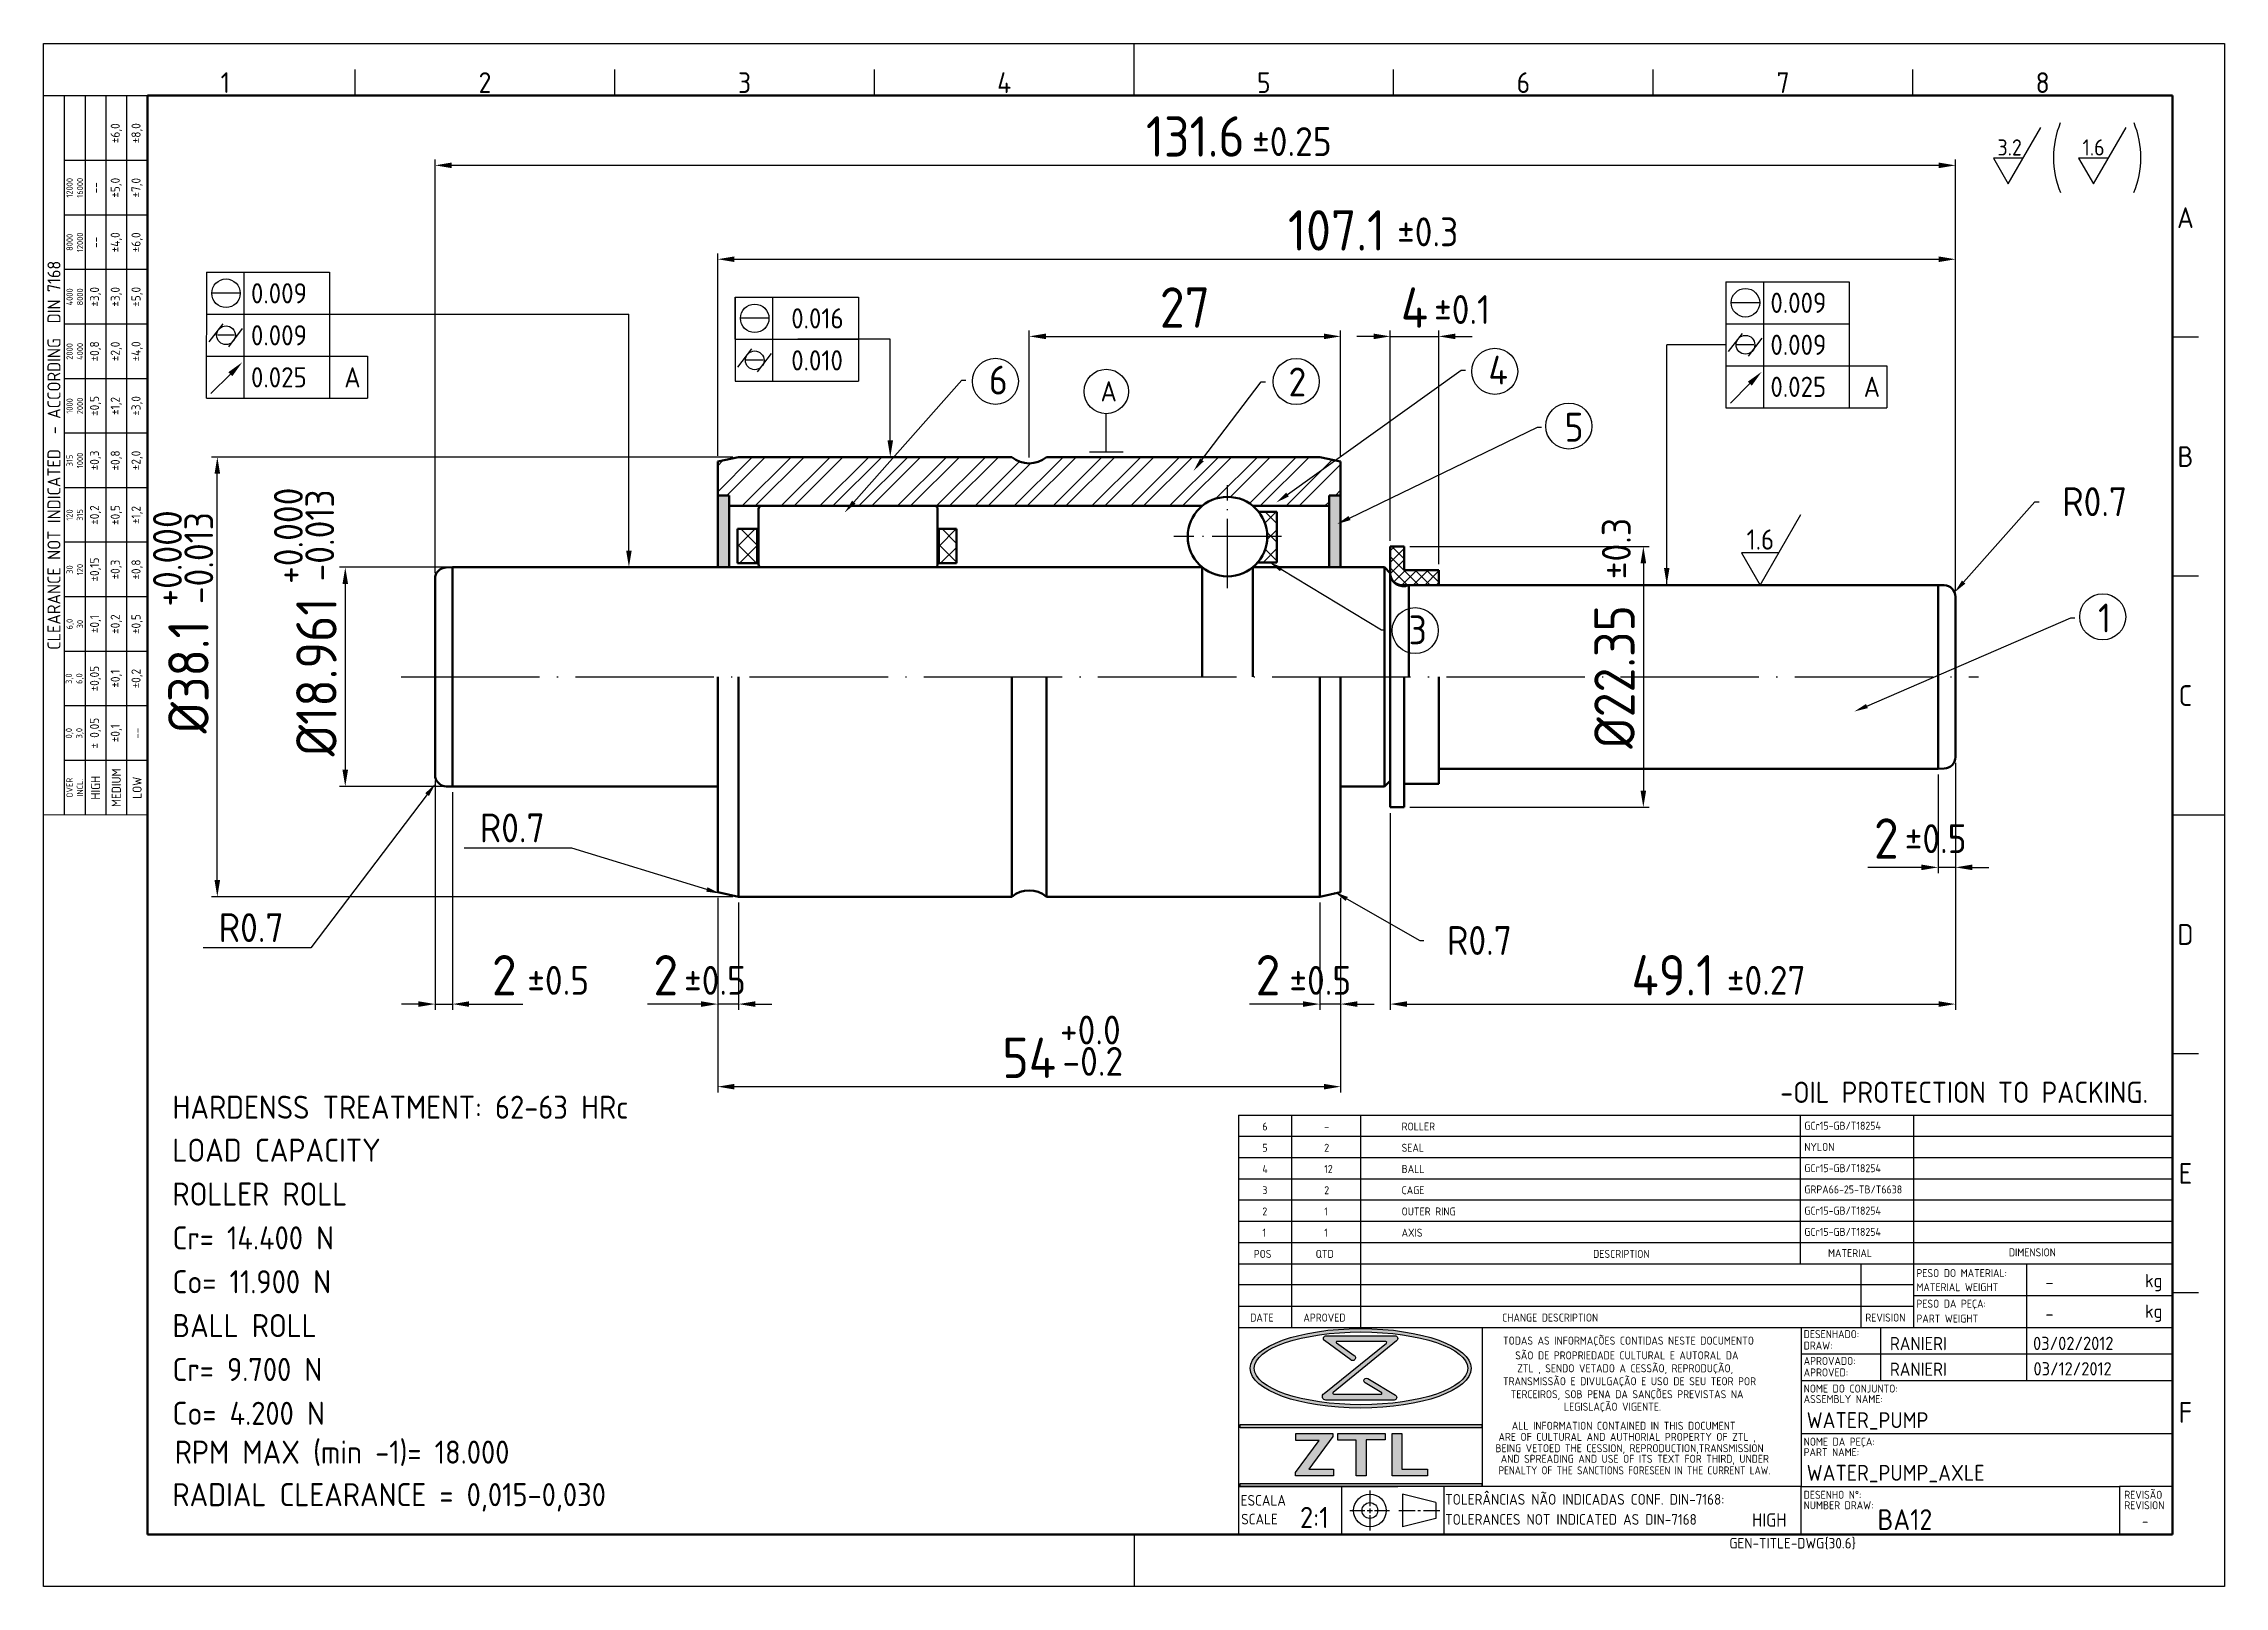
# Model space of a CAD drawing. Extents: x 8 to 197, y 6 to 139.
import ezdxf
from ezdxf import colors
from ezdxf.entities.mleader import LeaderData, LeaderLine
from ezdxf.enums import TextEntityAlignment as Align
from ezdxf.math import Vec2, Vec3

# ---------------------------------------------------------------- set-up
doc = ezdxf.new("R2010")
doc.units = 0
doc.header["$LTSCALE"] = 0.5
doc.linetypes.add('ACAD_ISO04W100', pattern=[30, 24, -3, 0, -3])
doc.layers.get('0').update_dxf_attribs({"linetype": 'CONTINUOUS'})
doc.layers.get('Defpoints').update_dxf_attribs({"linetype": 'CONTINUOUS'})
for name, color, linetype, lineweight in [('AM_0', 7, 'CONTINUOUS', 50), ('AM_5', 3, 'CONTINUOUS', 25), ('AM_6', 2, 'CONTINUOUS', 35), ('AM_7', 4, 'ACAD_ISO04W100', 25), ('AM_8', 1, 'CONTINUOUS', 25), ('AM_BOR', 7, 'CONTINUOUS', 50)]:
    doc.layers.add(name, color=color, linetype=linetype, lineweight=lineweight)
doc.styles.add('ACISOTS', font='isocp.shx', dxfattribs={"height": 1})
doc.styles.get("Standard").update_dxf_attribs({"font": 'ISOCP.SHX'})
doc.dimstyles.new('AM_ISO', dxfattribs={"dimtxt": 3.5, "dimasz": 2.5, "dimexe": 1, "dimexo": 1, "dimgap": 1.5, "dimtad": 1, "dimdsep": 46, "dimtxsty": 'Standard', "dimcen": 0, "dimclrd": 256, "dimclre": 256, "dimclrt": 2, "dimadec": 0, "dimazin": 2, "dimtp": 0.1, "dimtm": 0.1, "dimtfac": 0.71, "dimtdec": 3, "dimtmove": 0, "dimatfit": 3, "dimfxl": 1, "dimlwd": -1, "dimlwe": -1, "dimarcsym": 0})

msp = doc.modelspace()

# ---------------------------------------------------------------- texts
at = {"layer": 'AM_5', "attachment_point": 1}
for s, insert, char_height in [('%%P0.25', (113.1405884007174, 132.081020196465), 2.5), ('3.2', (177.7563078477225, 131.0225542291044), 1.4), ('1.6', (185.1326257128083, 131.0225542291044), 1.4), ('%%P0.3', (125.7083781599489, 124.2571752438463), 2.5), ('0.009', (26.35785729724716, 118.5592784824225), 1.75), ('%%P0.1', (128.9149876708174, 117.5278269761963), 2.5), ('0.009', (158.0715878066018, 117.7351427257608), 1.75), (' 0.016', (72.18852814113424, 116.3865285574547), 1.75), ('0.009', (26.35785729724716, 114.9192784824224), 1.75), ('0.009', (158.0715878066018, 114.0951427257608), 1.75), (' 0.010', (72.18852814113424, 112.7465285574547), 1.75), ('0.025', (26.35785729724716, 111.2792784824224), 1.75), ('A', (34.44688160479006, 111.2792784824224), 1.75), ('A', (100.0054323787265, 110.0654535086009), 1.75), ('0.025', (158.0715878066018, 110.4551427257607), 1.75), ('A', (166.1606121141447, 110.4551427257607), 1.75), ('1.6', (156.00861782672, 97.22433098088804), 1.75), ('%%P0.5', (169.7140226721525, 71.67792592525211), 2.5), ('%%P0.5', (50.30873954333507, 59.39872840330054), 2.5), ('%%P0.5', (63.89723347399573, 59.39872840330054), 2.5), ('%%P0.5', (116.3719527791208, 59.39872840330054), 2.5), ('%%P0.27', (154.2917409629635, 59.39872840330054), 2.5), ('+0.0', (96.48752375083859, 55.09445082668941), 2.5), ('-0.2', (96.70379844259821, 52.37825516373192), 2.5)]:
    msp.add_mtext_dynamic_manual_height_columns(s, width=5.488309595672263, gutter_width=10, heights=[0], dxfattribs=dict(at, insert=insert, char_height=char_height))
at = {"layer": 'AM_5', "char_height": 2.5, "attachment_point": 1, "rotation": 90}
for s, insert in [('+0.000', (28.35247472153765, 92.50310869871947)), ('-0.013', (31.06867038449514, 92.7193833904791)), ('+0.000', (17.86890076960083, 90.53766068315798)), ('-0.013', (20.58509643255832, 90.7539353749176)), ('%%P0.3', (143.4663566605548, 92.9094637186156))]:
    msp.add_mtext_dynamic_manual_height_columns(s, width=5.488309595672263, gutter_width=10, heights=[0], dxfattribs=dict(at, insert=insert))
at = {"layer": 'AM_6', "color": 1}
for s, p in [('HARDENSS TREATMENT: 62-63 HRc', (19.55312892178455, 46.15770137019189)), ('LOAD CAPACITY', (19.55312892178455, 42.43280394317327)), ('ROLLER ROLL', (19.55312892178455, 38.63280394317327)), ('Cr= 14.400 N', (19.55312892178455, 34.83280394317327)), ('Co= 11.900 N', (19.55312892178455, 31.03280394317328)), ('BALL ROLL', (19.55312892178455, 27.23280394317327)), ('Cr= 9.700 N ', (19.55312892178455, 23.43280394317327)), ('Co= 4.200 N', (19.55312892178455, 19.63280394317327)), ('RADIAL CLEARANCE = 0,015-0,030', (19.55312892178455, 12.58568836251973))]:
    msp.add_text(s, height=2, dxfattribs=at).set_placement(p)
at = {"layer": 'AM_8'}
msp.add_text('-OIL PROTECTION TO PACKING.', height=1.84, dxfattribs=at).set_placement((158.9181675036958, 47.52913450122706))
at = {"layer": 'AM_8', "color": 135}
for s, height, p in [('6', 0.69, (114.0325119094236, 45.14001989485665)), ('-', 0.69, (119.3978602638408, 45.14001989485665)), ('                    ROLLER', 0.69, (118.2150162865091, 45.14001989485665)), ('GCr15-GB/T18254', 0.69, (161.0153195075857, 45.20761983196834)), ('5', 0.69, (114.0325119094236, 43.30001989485666)), ('2', 0.69, (119.3978602638408, 43.30001989485666)), ('                    SEAL', 0.69, (118.2150162865091, 43.30001989485666)), ('NYLON', 0.69, (161.0153195075857, 43.36761983196836)), ('4', 0.69, (114.0325119094236, 41.46001989485667)), ('12', 0.69, (119.3978602638408, 41.46001989485667)), ('                    BALL', 0.69, (118.2150162865091, 41.46001989485667)), ('GCr15-GB/T18254', 0.69, (161.0153195075857, 41.52761983196837)), ('3', 0.69, (114.0325119094236, 39.62001989485667)), ('2', 0.69, (119.3978602638408, 39.62001989485667)), ('                    CAGE', 0.69, (118.2150162865091, 39.62001989485667)), ('GRPA66-25-TB/T6638', 0.69, (161.0153195075857, 39.68761983196836)), ('2', 0.69, (114.0325119094236, 37.78001989485666)), ('1', 0.69, (119.3978602638408, 37.78001989485666)), ('                    OUTER RING', 0.69, (118.2150162865091, 37.78001989485666)), ('GCr15-GB/T18254', 0.69, (161.0153195075857, 37.84761983196836)), ('1', 0.69, (114.0325119094236, 35.94001989485667)), ('1', 0.69, (119.3978602638408, 35.94001989485667)), ('                    AXIS', 0.69, (118.2150162865091, 35.94001989485667)), ('GCr15-GB/T18254', 0.69, (161.0153195075857, 36.00761983196836)), ('POS', 0.69, (113.2864005974834, 34.10001989485666)), ('QTD', 0.69, (118.6517489519006, 34.10001989485666)), ('                    DESCRIPTION', 0.69, (134.8159983630662, 34.10001989485666)), ('MATERIAL', 0.69, (163.0671274107165, 34.16761983196836)), ('DIMENSION', 0.69, (178.7430365623991, 34.23497949049347)), ('PESO DO MATERIAL:', 0.69, (170.7301563760274, 32.43867696353402)), ('kg', 1.15, (190.5474789785885, 31.55660522421314)), ('MATERIAL WEIGHT', 0.69, (170.7301563760274, 31.21661130233112)), ('PESO DA PEÇA:', 0.69, (170.7301563760274, 29.78685470618082)), ('DATE', 0.69, (112.9834336540465, 28.58001989485667)), ('APROVED', 0.69, (117.5910278191128, 28.58001989485667)), ('CHANGE DESCRIPTION', 0.69, (134.8159983630662, 28.58001989485667)), ('REVISION', 0.69, (166.3013414710558, 28.58001989485667)), ('PART WEIGHT', 0.69, (170.7301563760274, 28.49918909290581)), ('kg', 1.15, (190.5474789785885, 28.90340551248801)), ('TODAS AS INFORMAÇÕES CONTIDAS NESTE DOCUMENTO', 0.69, (134.8935154592509, 26.58434120918179)), ('DESENHADO:', 0.69, (160.9561282819266, 27.14987769989751)), ('DRAW:', 0.69, (160.9561282819266, 26.15741179324012)), ('SÃO DE PROPRIEDADE CULTURAL E AUTORAL DA', 0.69, (135.9502366404535, 25.30875776495711)), ('ZTL , SENDO VETADO A CESSÃO, REPRODUÇÃO,', 0.69, (136.1263571310663, 24.18624450188619)), ('APROVADO:', 0.69, (160.9561282819266, 24.82605504749112)), ('TRANSMISSÃO E DIVULGAÇÃO E USO DE SEU TEOR POR', 0.69, (134.8935154592509, 23.06373108340158)), ('TERCEIROS, SOB PENA DA SANÇÕES PREVISTAS NA', 0.69, (135.5627721150258, 21.94121766491698)), ('APROVED:', 0.69, (160.9561282819266, 23.83358914083372)), ('NOME DO CONJUNTO:', 0.69, (160.9561282819266, 22.42961318488754)), ('LEGISLAÇÃO VIGENTE.', 0.69, (140.1771218688278, 20.8603049097147)), ('ASSEMBLY NAME:', 0.69, (160.9561282819266, 21.52105296143884)), ('ARE OF CULTURAL AND AUTHORIAL PROPERTY OF ZTL ,', 0.69, (134.5030033646901, 18.24549503804773)), ('ALL INFORMATION CONTAINED IN THIS DOCUMENT', 0.69, (135.6543440346601, 19.20966897510784)), ('BEING VETOED THE CESSION, REPRODUCTION,TRANSMISSION', 0.69, (134.234156507879, 17.26379075053947)), ('AND SPREADING AND USE OF ITS TEXT FOR THIRD, UNDER', 0.69, (134.69974848874, 16.34645180895815)), ('NOME DA PEÇA:', 0.69, (160.9561282819266, 17.82961318488755)), ('PART NAME:', 0.69, (160.9561282819266, 16.92105296143884)), ('ESCALA', 0.9199999999999999, (112.1520351152951, 12.63103496350517)), ('TOLERÂNCIAS NÃO INDICADAS CONF. DIN-7168:', 0.9199999999999999, (129.8768951376144, 12.71671378337625)), ('DESENHO N%%d:', 0.69, (160.9561282819266, 13.22961318488755)), ('REVISÃO', 0.69, (188.7501153577017, 13.22961318488755)), ('SCALE', 0.9199999999999999, (112.1950105140358, 11.00548282222067)), ('2:1', 1.84, (117.2985575235823, 10.68656361687725)), ('TOLERANCES NOT INDICATED AS DIN-7168', 0.9199999999999999, (129.8768951376144, 10.9802414808772)), ('NUMBER DRAW:', 0.69, (160.9561282819266, 12.32105296143884)), ('REVISION', 0.69, (188.7501153577017, 12.32105296143884))]:
    msp.add_text(s, height=height, dxfattribs=at).set_placement(p)
at = {"layer": 'AM_8', "color": 1}
msp.add_text('RPM MAX (min -1)= 18.000', height=2, dxfattribs=at).set_placement((19.75651610840117, 16.26886323800387))
at = {"layer": 'AM_8', "color": 135, "width": 0.95}
msp.add_text('PENALTY OF THE SANCTIONS FORESEEN IN THE CURRENT LAW.', height=0.69, dxfattribs=at).set_placement((134.5002835493976, 15.3447114365004))
at = {"layer": 'AM_8', "color": 135}
for p in [(181.9127016102684, 32.00119057640106), (181.9127016102684, 29.26440023861582)]:
    msp.add_attdef('-', text='', height=1.15, dxfattribs=at).set_placement(p, align=Align.MIDDLE_LEFT)
for tag, p, height in [('RANIERI', (168.4307541866868, 26.10305056861435), 1.15), ('03/02/2012', (180.8398987842437, 26.11662965397841), 1.15), ('RANIERI', (168.4298248954894, 23.8775579627152), 1.15), ('03/12/2012', (180.8768919941918, 23.91574579513883), 1.15), ('WATER_PUMP', (161.2160289440694, 19.35012329526743), 1.38), ('WATER_PUMP_AXLE', (161.2160289440694, 14.78503310864989), 1.38), ('BA12', (167.3548688121477, 10.52366307235633), 1.799111111111111)]:
    msp.add_attdef(tag, p, '', height=height, dxfattribs=at)
for tag, height, p in [('HIGH', 1.15, (157.9746708532161, 11.38973251684127)), ('-', 0.8995555555555556, (190.5595065464163, 11.28385728933194))]:
    msp.add_attdef(tag, text='', height=height, dxfattribs=at).set_placement(p, align=Align.MIDDLE_CENTER)
at = {"layer": 'AM_8', "color": 135, "style": 'ACISOTS'}
msp.add_attdef('GEN-TITLE-DWG{30.6}', (154.5160976434237, 8.918001705746688), '', height=0.9199999999999999, dxfattribs=at)

# ---------------------------------------------------------------- blocks, each defined once
blk = doc.blocks.new('A3 ZTL')
for p, q in [((19.56947162426601, 280.8219178082171), (19.56947162426601, 9.784735812133079)), ((401.174168297453, 280.8219178082171), (19.56947162426601, 280.8219178082171)), ((401.174168297453, 9.784735812133079), (401.174168297453, 280.8219178082171)), ((19.56947162426601, 9.784735812133079), (401.174168297453, 9.784735812133079))]:
    blk.add_line(p, q)
at = {"layer": 'AM_BOR', "color": 135, "lineweight": 25}
for p, q in [((0, 5.684341886080801e-14), (0, 290.6066536203501)), ((0, 290.6066536203501), (410.9589041095861, 290.6066536203501)), ((205.4794520547931, 280.8219178082171), (205.4794520547931, 290.6066536203501)), ((410.9589041095861, 290.6066536203501), (410.9589041095861, 5.684341886080801e-14)), ((58.70841487279802, 280.8219178082171), (58.70841487279802, 285.7142857142836)), ((107.632093933463, 280.8219178082171), (107.632093933463, 285.7142857142836)), ((156.555772994128, 280.8219178082171), (156.555772994128, 285.7142857142836)), ((254.4031311154581, 280.8219178082171), (254.4031311154581, 285.7142857142836)), ((303.326810176123, 280.8219178082171), (303.326810176123, 285.7142857142836)), ((352.250489236788, 280.8219178082171), (352.250489236788, 285.7142857142836)), ((3.913894324855534, 145.303326810175), (3.913894324853203, 280.8219178082171)), ((7.827788649706406, 280.8219178082171), (7.827788649708737, 145.3033268101751)), ((11.74168297455961, 280.8219178082171), (11.74168297456194, 145.3033268101751)), ((15.65557729941514, 145.3033268101751), (15.65557729941281, 280.8219178082171)), ((19.56947162426621, 268.5909980430509), (3.91389432485343, 268.5909980430507)), ((19.56947162426644, 258.3170254403113), (3.913894324853658, 258.3170254403111)), ((19.56947162426655, 248.0430528375717), (3.913894324853771, 248.0430528375713)), ((19.56947162426678, 237.7690802348319), (3.91389432485397, 237.7690802348317)), ((406.0665362035195, 235.3228962817988), (401.174168297453, 235.3228962817988)), ((19.56947162426701, 227.4951076320925), (3.913894324854198, 227.4951076320921)), ((19.56947162426712, 217.2211350293527), (3.913894324854311, 217.2211350293525)), ((19.56947162426735, 206.9471624266131), (3.913894324854539, 206.9471624266129)), ((19.56947162426746, 196.6731898238735), (3.913894324854652, 196.6731898238733)), ((406.0665362035195, 190.313111545987), (401.174168297453, 190.313111545987)), ((19.56947162426766, 186.3992172211339), (3.91389432485488, 186.3992172211337)), ((19.56947162426778, 176.1252446183943), (3.913894324854994, 176.1252446183938)), ((19.56947162426789, 165.8512720156544), (3.913894324855107, 165.8512720156542)), ((19.56947162426812, 155.5772994129149), (3.913894324855306, 155.5772994129146)), ((401.174168297453, 145.3033268101751), (410.9589041095861, 145.3033268101751)), ((406.0665362035195, 100.2935420743633), (401.174168297453, 100.2935420743633)), ((406.0665362035195, 55.28375733855154), (401.174168297453, 55.28375733855154)), ((205.4794520547931, 9.784735812133079), (205.4794520547931, 5.684341886080801e-14)), ((410.9589041095861, 5.684341886080801e-14), (0, 5.684341886080801e-14))]:
    blk.add_line(p, q, dxfattribs=at)
blk.add_lwpolyline([(19.56947162426835, 145.3033268101756), (2.347899652477281e-12, 145.3033268101749), (-2.546407529280259e-12, 280.8219178082169), (19.56947162426601, 280.8219178082171)], close=True, dxfattribs=at)
at = {"layer": 'AM_BOR', "color": 135, "lineweight": 25, "style": 'ACISOTS'}
for s, p in [('1', (34.24657534246552, 283.2681017612505)), ('2', (83.17025440313051, 283.2681017612505)), ('3', (132.0939334637955, 283.2681017612505)), ('4', (181.0176125244605, 283.2681017612505)), ('5', (229.9412915851255, 283.2681017612505)), ('6', (278.8649706457905, 283.2681017612505)), ('7', (327.7886497064555, 283.2681017612505)), ('8', (376.7123287671206, 283.2681017612505)), ('A', (403.6203522504863, 257.8277886497048)), ('B', (403.6203522504863, 212.8180039138928)), ('C', (403.6203522504863, 167.808219178081)), ('D', (403.6203522504863, 122.7984344422692)), ('E', (403.6203522504863, 77.78864970645742)), ('F', (403.6203522504863, 32.7788649706456))]:
    blk.add_text(s, height=3.9138943248532, dxfattribs=at).set_placement(p, align=Align.MIDDLE)
at = {"layer": 'AM_BOR', "color": 135, "lineweight": 25, "attachment_point": 5}
for s, insert, char_height, width, rotation in [('±6,0', (13.69863013698632, 273.7279843444209), 1.712328767123275, 10.27397260273965, 90.00000000000097), ('±8,0', (17.61252446183953, 273.7279843444209), 1.712328767123275, 10.27397260273965, 90.00000000000097), ('12000\\P16000', (5.870841487280257, 263.4540117416808), 1.17416829745596, 10.27397260273965, 90.00000000000097), ('--', (9.784735812133347, 263.454011741681), 1.712328767123275, 10.27397260273965, 90.00000000000097), ('±5,0', (13.69863013698655, 263.454011741681), 1.712328767123275, 10.27397260273965, 90.00000000000097), ('±7,0', (17.61252446183975, 263.4540117416813), 1.712328767123275, 10.27397260273965, 90.00000000000097), ('8000\\P12000', (5.870841487280369, 253.1800391389412), 1.17416829745596, 10.27397260273962, 90.00000000000097), ('±4,0', (13.69863013698677, 253.1800391389414), 1.712328767123275, 10.27397260273965, 90.00000000000097), ('±6,0', (17.61252446183997, 253.1800391389414), 1.712328767123275, 10.27397260273965, 90.00000000000097), ('--', (9.784735812133567, 253.1800391389414), 1.712328767123275, 10.27397260273965, 90.00000000000097), ('{\\Fisocp.shx|c0;CLEARANCE NOT INDICATED  - ACCORDING  DIN 7168}', (1.956947162427836, 213.0626223091959), 2.44618395303325, 135.518590998042, 90.00000000000095), ('4000\\P8000', (5.870841487280591, 242.9060665362016), 1.17416829745596, 10.27397260273965, 90.00000000000097), ('±3,0', (9.78473581213368, 242.9060665362016), 1.712328767123275, 10.27397260273965, 90.00000000000097), ('±3,0', (13.69863013698688, 242.9060665362018), 1.712328767123275, 10.27397260273965, 90.00000000000097), ('±5,0', (17.61252446184008, 242.9060665362018), 1.712328767123275, 10.27397260273965, 90.00000000000097), ('±0,8', (9.784735812133901, 232.632093933462), 1.712328767123275, 10.27397260273965, 90.00000000000097), ('±2,0', (13.6986301369871, 232.6320939334622), 1.712328767123275, 10.27397260273965, 90.00000000000097), ('±4,0', (17.61252446184031, 232.6320939334622), 1.712328767123275, 10.27397260273965, 90.00000000000097), ('2000\\P4000', (5.870841487280702, 232.632093933462), 1.17416829745596, 10.27397260273954, 90.00000000000097), ('1000\\P2000', (5.870841487280813, 222.3581213307224), 1.17416829745596, 10.27397260273965, 90.00000000000097), ('±0,5', (9.784735812134015, 222.3581213307224), 1.712328767123275, 10.27397260273965, 90.00000000000097), ('±1,2', (13.69863013698721, 222.3581213307226), 1.712328767123275, 10.27397260273965, 90.00000000000097), ('±3,0', (17.61252446184042, 222.3581213307226), 1.712328767123275, 10.27397260273965, 90.00000000000097), ('±0,3', (9.784735812134235, 212.0841487279828), 1.712328767123275, 10.27397260273965, 90.00000000000097), ('±0,8', (13.69863013698744, 212.0841487279828), 1.712328767123275, 10.27397260273965, 90.00000000000097), ('±2,0', (17.61252446184064, 212.084148727983), 1.712328767123275, 10.27397260273965, 90.00000000000097), ('315\\P1000', (5.870841487281035, 212.0841487279828), 1.17416829745596, 10.27397260273965, 90.00000000000097), ('120\\P315', (5.870841487281259, 201.8101761252432), 1.17416829745596, 10.27397260273965, 90.00000000000097), ('±0,2', (9.784735812134349, 201.8101761252432), 1.712328767123275, 10.27397260273965, 90.00000000000097), ('±0,5', (13.69863013698755, 201.8101761252432), 1.712328767123275, 10.27397260273965, 90.00000000000097), ('±1,2', (17.61252446184075, 201.8101761252432), 1.712328767123275, 10.27397260273965, 90.00000000000097), ('±0,15', (9.784735812134569, 191.5362035225036), 1.712328767123275, 10.27397260273965, 90.00000000000097), ('±0,3', (13.69863013698777, 191.5362035225036), 1.712328767123275, 10.27397260273965, 90.00000000000097), ('±0,8', (17.61252446184097, 191.5362035225036), 1.712328767123275, 10.27397260273965, 90.00000000000097), ('30\\P120', (5.870841487281481, 191.5362035225033), 1.17416829745596, 10.2739726027396, 90.00000000000097), ('6,0\\P30', (5.870841487281591, 181.2622309197637), 1.17416829745596, 10.27397260273965, 90.00000000000097), ('±0,1', (9.784735812134683, 181.262230919764), 1.712328767123275, 10.27397260273965, 90.00000000000097), ('±0,2', (13.69863013698788, 181.262230919764), 1.712328767123275, 10.27397260273965, 90.00000000000097), ('±0,5', (17.61252446184108, 181.262230919764), 1.712328767123275, 10.27397260273965, 90.00000000000097), ('±0,05', (9.784735812134903, 170.9882583170241), 1.712328767123275, 10.27397260273965, 90.00000000000097), ('±0,2', (17.61252446184131, 170.9882583170244), 1.712328767123275, 10.27397260273965, 90.00000000000097), ('3,0\\P6,0', (5.870841487281703, 170.9882583170241), 1.17416829745596, 10.27397260273965, 90.00000000000097), ('±0,1', (13.6986301369881, 170.9882583170244), 1.712328767123275, 10.27397260273965, 90.00000000000097), ('0,0\\P3,0', (5.870841487281815, 160.7142857142844), 1.17416829745596, 10.27397260273965, 90.00000000000097), ('± 0,05', (9.784735812135013, 160.7142857142845), 1.712328767123275, 10.27397260273965, 90.00000000000097), ('\\pt4.69206;±0,1', (13.69863013698822, 160.7142857142845), 1.712328767123275, 10.27397260273965, 90.00000000000097), ('--', (17.61252446184142, 160.7142857142846), 1.712328767123275, 10.27397260273965, 90.00000000000097), ('{\\Fisocp.shx|c0;OVER\\PINCL.}', (5.870841487282037, 150.4403131115448), 1.17416829745596, 10.27397260273965, 90.00000000000095), ('HIGH', (9.784735812135237, 150.440313111545), 1.712328767123275, 10.27397260273943, 90.00000000000095), ('MEDIUM', (13.69863013698844, 150.440313111545), 1.712328767123275, 10.2739726027396, 90.00000000000095), ('LOW', (17.61252446184175, 150.4403131115452), 1.712328767123275, 10.27397260273932, 90.00000000000095)]:
    blk.add_mtext(s, dxfattribs=dict(at, insert=insert, char_height=char_height, width=width, rotation=rotation))
blk = doc.blocks.new('*D43')
at = {"layer": 'AM_5', "transparency": 16777216}
for p, q in [((42.31822296538385, 75.45805300309122), (42.31822296538385, 55.59302933488584)), ((43.81822296538391, 74.4446172498158), (43.81822296538391, 55.59302933488584)), ((40.86822296538385, 56.09302933488584), (39.41822296538385, 56.09302933488584)), ((42.31822296538385, 56.09302933488584), (43.81822296538391, 56.09302933488584)), ((45.26822296538391, 56.09302933488584), (49.9173076110532, 56.09302933488584))]:
    blk.add_line(p, q, dxfattribs=at)
at = {"layer": 'AM_5', "lineweight": 25, "transparency": 16777216}
for points in [[(40.86822296538385, 56.33469600155251), (40.86822296538385, 55.85136266821917), (42.31822296538385, 56.09302933488584)], [(45.26822296538391, 56.33469600155251), (45.26822296538391, 55.85136266821917), (43.81822296538391, 56.09302933488584)]]:
    blk.add_solid(points, dxfattribs=at)
at = {"layer": 'Defpoints', "color": 0, "lineweight": 25, "transparency": 16777216}
for p in [(42.31822296538385, 75.95805300309122), (43.81822296538391, 74.9446172498158), (43.81822296538391, 56.09302933488584)]:
    blk.add_point(p, dxfattribs=at)
at = {"layer": 'AM_5', "lineweight": 25, "transparency": 16777216, "insert": (48.31776528821855, 58.59337382307482), "char_height": 3.5, "attachment_point": 5}
blk.add_mtext('2', dxfattribs=at)
blk = doc.blocks.new('*D60')
at = {"layer": 'AM_5', "transparency": 16777216}
for p, q in [((43.31756876652065, 93.94461724981582), (34.03323150855687, 93.94461724981582)), ((34.53323150855687, 92.49461724981582), (34.53323150855686, 76.39460011900023)), ((43.31822296597375, 74.94460011900023), (34.03323150855686, 74.94460011900023))]:
    blk.add_line(p, q, dxfattribs=at)
at = {"layer": 'AM_5', "lineweight": 25, "transparency": 16777216}
for points in [[(34.2915648418902, 92.49461724981582), (34.77489817522353, 92.49461724981582), (34.53323150855687, 93.94461724981582)], [(34.29156484189019, 76.39460011900023), (34.77489817522353, 76.39460011900023), (34.53323150855686, 74.94460011900023)]]:
    blk.add_solid(points, dxfattribs=at)
at = {"layer": 'Defpoints', "color": 0, "lineweight": 25, "transparency": 16777216}
for p in [(43.81756876652065, 93.94461724981582), (34.53323150855686, 74.94460011900023), (43.81822296597375, 74.94460011900023)]:
    blk.add_point(p, dxfattribs=at)
at = {"layer": 'AM_5', "lineweight": 25, "transparency": 16777216, "insert": (32.03323150855685, 84.44460868440804), "char_height": 3.5, "attachment_point": 5, "rotation": 90}
blk.add_mtext('%%C18.961', dxfattribs=at)
blk = doc.blocks.new('*D61')
at = {"layer": 'AM_5', "transparency": 16777216}
for p, q in [((68.11756876652066, 103.4946172498158), (22.94160780284887, 103.4946172498158)), ((23.44160780284886, 66.8446172498158), (23.44160780284887, 102.0446172498158)), ((68.11756876652078, 65.39461724981578), (22.94160780284886, 65.3946172498158))]:
    blk.add_line(p, q, dxfattribs=at)
at = {"layer": 'AM_5', "lineweight": 25, "transparency": 16777216}
for points in [[(23.1999411361822, 102.0446172498158), (23.68327446951554, 102.0446172498158), (23.44160780284887, 103.4946172498158)], [(23.1999411361822, 66.8446172498158), (23.68327446951553, 66.8446172498158), (23.44160780284886, 65.3946172498158)]]:
    blk.add_solid(points, dxfattribs=at)
at = {"layer": 'Defpoints', "color": 0, "lineweight": 25, "transparency": 16777216}
for p in [(23.44160780284887, 103.4946172498158), (68.61756876652066, 103.4946172498158), (68.61756876652078, 65.39461724981578)]:
    blk.add_point(p, dxfattribs=at)
at = {"layer": 'AM_5', "lineweight": 25, "transparency": 16777216, "insert": (20.94160780284885, 84.4446172498158), "char_height": 3.5, "attachment_point": 5, "rotation": 90}
blk.add_mtext('%%C38.1', dxfattribs=at)
blk = doc.blocks.new('*D62')
at = {"layer": 'AM_5', "transparency": 16777216}
for p, q in [((66.81756876652065, 65.29366764257307), (66.81756876652065, 55.59302933488584)), ((68.61756876652066, 64.89461724981581), (68.61756876652066, 55.59302933488584)), ((65.36756876652065, 56.09302933488584), (60.71848412085136, 56.09302933488584)), ((68.61756876652066, 56.09302933488584), (66.81756876652065, 56.09302933488584)), ((70.06756876652067, 56.09302933488584), (71.51756876652067, 56.09302933488584))]:
    blk.add_line(p, q, dxfattribs=at)
at = {"layer": 'AM_5', "lineweight": 25, "transparency": 16777216}
for points in [[(65.36756876652065, 56.33469600155251), (65.36756876652065, 55.85136266821917), (66.81756876652065, 56.09302933488584)], [(70.06756876652067, 56.33469600155251), (70.06756876652067, 55.85136266821917), (68.61756876652066, 56.09302933488584)]]:
    blk.add_solid(points, dxfattribs=at)
at = {"layer": 'Defpoints', "color": 0, "lineweight": 25, "transparency": 16777216}
for p in [(66.81756876652065, 65.79366764257307), (68.61756876652066, 65.39461724981581), (66.81756876652065, 56.09302933488584)]:
    blk.add_point(p, dxfattribs=at)
at = {"layer": 'AM_5', "lineweight": 25, "transparency": 16777216, "insert": (62.31802644368601, 58.59337382307482), "char_height": 3.5, "attachment_point": 5}
blk.add_mtext('2', dxfattribs=at)
blk = doc.blocks.new('*D63')
at = {"layer": 'AM_5', "transparency": 16777216}
for p, q in [((119.0175687665205, 64.89461724981578), (119.0175687665205, 55.59302933488584)), ((120.8175687665207, 65.29366764257307), (120.8175687665207, 55.59302933488584)), ((117.5675687665205, 56.09302933488584), (112.9184841208512, 56.09302933488584)), ((120.8175687665207, 56.09302933488584), (119.0175687665205, 56.09302933488584)), ((122.2675687665207, 56.09302933488584), (123.7175687665207, 56.09302933488584))]:
    blk.add_line(p, q, dxfattribs=at)
at = {"layer": 'AM_5', "lineweight": 25, "transparency": 16777216}
for points in [[(117.5675687665205, 56.33469600155251), (117.5675687665205, 55.85136266821917), (119.0175687665205, 56.09302933488584)], [(122.2675687665207, 56.33469600155251), (122.2675687665207, 55.85136266821917), (120.8175687665207, 56.09302933488584)]]:
    blk.add_solid(points, dxfattribs=at)
at = {"layer": 'Defpoints', "color": 0, "lineweight": 25, "transparency": 16777216}
for p in [(119.0175687665205, 65.39461724981578), (120.8175687665207, 65.79366764257307), (119.0175687665205, 56.09302933488584)]:
    blk.add_point(p, dxfattribs=at)
at = {"layer": 'AM_5', "lineweight": 25, "transparency": 16777216, "insert": (114.5180264436859, 58.59337382307482), "char_height": 3.5, "attachment_point": 5}
blk.add_mtext('2', dxfattribs=at)
blk = doc.blocks.new('*D64')
at = {"layer": 'AM_5', "transparency": 16777216}
for p, q in [((172.6175687665205, 75.9856172498158), (172.6175687665205, 67.43884306249424)), ((174.1175687665206, 76.99905300309122), (174.1175687665206, 67.43884306249424)), ((171.1675687665205, 67.93884306249424), (166.5184841208512, 67.93884306249424)), ((174.1175687665206, 67.93884306249424), (172.6175687665205, 67.93884306249424)), ((175.5675687665206, 67.93884306249424), (177.0175687665206, 67.93884306249424))]:
    blk.add_line(p, q, dxfattribs=at)
at = {"layer": 'AM_5', "lineweight": 25, "transparency": 16777216}
for points in [[(171.1675687665205, 68.1805097291609), (171.1675687665205, 67.69717639582758), (172.6175687665205, 67.93884306249424)], [(175.5675687665206, 68.1805097291609), (175.5675687665206, 67.69717639582758), (174.1175687665206, 67.93884306249424)]]:
    blk.add_solid(points, dxfattribs=at)
at = {"layer": 'Defpoints', "color": 0, "lineweight": 25, "transparency": 16777216}
for p in [(172.6175687665205, 76.4856172498158), (174.1175687665206, 77.49905300309122), (172.6175687665205, 67.93884306249424)]:
    blk.add_point(p, dxfattribs=at)
at = {"layer": 'AM_5', "lineweight": 25, "transparency": 16777216, "insert": (168.1180264436858, 70.43918755068322), "char_height": 3.5, "attachment_point": 5}
blk.add_mtext('2', dxfattribs=at)
blk = doc.blocks.new('*D65')
at = {"layer": 'AM_5', "transparency": 16777216}
for p, q in [((174.1175687665206, 76.99905300309122), (174.1175687665206, 55.59302933488584)), ((125.1184044009594, 72.64461724981581), (125.1184044009594, 55.59302933488584)), ((126.5684044009594, 56.09302933488584), (172.6675687665206, 56.09302933488584))]:
    blk.add_line(p, q, dxfattribs=at)
at = {"layer": 'AM_5', "lineweight": 25, "transparency": 16777216}
for points in [[(126.5684044009594, 56.33469600155251), (126.5684044009594, 55.85136266821917), (125.1184044009594, 56.09302933488584)], [(172.6675687665206, 56.33469600155251), (172.6675687665206, 55.85136266821917), (174.1175687665206, 56.09302933488584)]]:
    blk.add_solid(points, dxfattribs=at)
at = {"layer": 'Defpoints', "color": 0, "lineweight": 25, "transparency": 16777216}
for p in [(174.1175687665206, 77.49905300309122), (125.1184044009594, 73.14461724981581), (174.1175687665206, 56.09302933488584)]:
    blk.add_point(p, dxfattribs=at)
at = {"layer": 'AM_5', "lineweight": 25, "transparency": 16777216, "insert": (149.61798658374, 58.59302933488584), "char_height": 3.5, "attachment_point": 5}
blk.add_mtext('49.1', dxfattribs=at)
blk = doc.blocks.new('*D66')
at = {"layer": 'AM_5', "transparency": 16777216}
for p, q in [((93.81756876652057, 103.4446172498157), (93.81756876652057, 114.450468784267)), ((95.26756876652057, 113.950468784267), (119.3675687665206, 113.950468784267)), ((120.8175687665207, 103.5955668570585), (120.8175687665207, 114.450468784267))]:
    blk.add_line(p, q, dxfattribs=at)
at = {"layer": 'AM_5', "lineweight": 25, "transparency": 16777216}
for points in [[(95.26756876652057, 114.1921354509337), (95.26756876652057, 113.7088021176003), (93.81756876652057, 113.950468784267)], [(119.3675687665206, 114.1921354509337), (119.3675687665206, 113.7088021176003), (120.8175687665207, 113.950468784267)]]:
    blk.add_solid(points, dxfattribs=at)
at = {"layer": 'Defpoints', "color": 0, "lineweight": 25, "transparency": 16777216}
for p in [(120.8175687665207, 113.950468784267), (93.81756876652057, 102.9446172498157), (120.8175687665207, 103.0955668570585)]:
    blk.add_point(p, dxfattribs=at)
at = {"layer": 'AM_5', "lineweight": 25, "transparency": 16777216, "insert": (107.3175687665206, 116.450813272456), "char_height": 3.5, "attachment_point": 5}
blk.add_mtext('27', dxfattribs=at)
blk = doc.blocks.new('*D67')
at = {"layer": 'AM_5', "transparency": 16777216}
for p, q in [((66.81756876652065, 64.79366764257307), (66.81756876652065, 48.43861950313817)), ((120.8175687665207, 65.29366764257307), (120.8175687665207, 48.43861950313817)), ((68.26756876652065, 48.93861950313817), (119.3675687665206, 48.93861950313817))]:
    blk.add_line(p, q, dxfattribs=at)
at = {"layer": 'AM_5', "lineweight": 25, "transparency": 16777216}
for points in [[(68.26756876652065, 49.18028616980484), (68.26756876652065, 48.6969528364715), (66.81756876652065, 48.93861950313817)], [(119.3675687665206, 49.18028616980484), (119.3675687665206, 48.6969528364715), (120.8175687665207, 48.93861950313817)]]:
    blk.add_solid(points, dxfattribs=at)
at = {"layer": 'Defpoints', "color": 0, "lineweight": 25, "transparency": 16777216}
for p in [(66.81756876652065, 65.29366764257307), (120.8175687665207, 65.79366764257307), (120.8175687665207, 48.93861950313817)]:
    blk.add_point(p, dxfattribs=at)
at = {"layer": 'AM_5', "lineweight": 25, "transparency": 16777216, "insert": (93.81756876652065, 51.43861950313817), "char_height": 3.5, "attachment_point": 5}
blk.add_mtext('54', dxfattribs=at)
blk = doc.blocks.new('*D68')
at = {"layer": 'AM_5', "transparency": 16777216}
for p, q in [((42.31756876652065, 93.4311814965404), (42.31756876652065, 129.2700796068333)), ((172.6675687665207, 128.7700796068333), (43.76756876652065, 128.7700796068333)), ((174.1175687665207, 91.89018149654031), (174.1175687665207, 129.2700796068333))]:
    blk.add_line(p, q, dxfattribs=at)
at = {"layer": 'AM_5', "lineweight": 25, "transparency": 16777216}
for points in [[(43.76756876652065, 129.0117462735), (43.76756876652065, 128.5284129401666), (42.31756876652065, 128.7700796068333)], [(172.6675687665207, 129.0117462735), (172.6675687665207, 128.5284129401666), (174.1175687665207, 128.7700796068333)]]:
    blk.add_solid(points, dxfattribs=at)
at = {"layer": 'Defpoints', "color": 0, "lineweight": 25, "transparency": 16777216}
for p in [(42.31756876652065, 128.7700796068333), (42.31756876652065, 92.9311814965404), (174.1175687665207, 91.39018149654031)]:
    blk.add_point(p, dxfattribs=at)
at = {"layer": 'AM_5', "lineweight": 25, "transparency": 16777216, "insert": (108.2175687665207, 131.2700796068333), "char_height": 3.5, "attachment_point": 5}
blk.add_mtext('131.6', dxfattribs=at)
blk = doc.blocks.new('*D69')
at = {"layer": 'AM_5', "transparency": 16777216}
for p, q in [((66.81756876652065, 103.5955668570585), (66.81756876652065, 121.135602358172)), ((174.1175687665207, 91.89018149654031), (174.1175687665207, 121.135602358172)), ((68.26756876652065, 120.635602358172), (172.6675687665207, 120.635602358172))]:
    blk.add_line(p, q, dxfattribs=at)
at = {"layer": 'AM_5', "lineweight": 25, "transparency": 16777216}
for points in [[(68.26756876652065, 120.8772690248387), (68.26756876652065, 120.3939356915054), (66.81756876652065, 120.635602358172)], [(172.6675687665207, 120.8772690248387), (172.6675687665207, 120.3939356915054), (174.1175687665207, 120.635602358172)]]:
    blk.add_solid(points, dxfattribs=at)
at = {"layer": 'Defpoints', "color": 0, "lineweight": 25, "transparency": 16777216}
for p in [(174.1175687665207, 120.635602358172), (66.81756876652065, 103.0955668570585), (174.1175687665207, 91.39018149654031)]:
    blk.add_point(p, dxfattribs=at)
at = {"layer": 'AM_5', "lineweight": 25, "transparency": 16777216, "insert": (120.4675687665207, 123.135602358172), "char_height": 3.5, "attachment_point": 5}
blk.add_mtext('107.1', dxfattribs=at)
blk = doc.blocks.new('*D70')
at = {"layer": 'AM_5', "transparency": 16777216}
for p, q in [((126.8183237502476, 95.7446172498158), (147.5574358431424, 95.7446172498158)), ((147.0574358431424, 94.2946172498158), (147.0574358431424, 74.59461724981581)), ((126.8183237502476, 73.14461724981581), (147.5574358431424, 73.14461724981581))]:
    blk.add_line(p, q, dxfattribs=at)
at = {"layer": 'AM_5', "lineweight": 25, "transparency": 16777216}
for points in [[(146.8157691764757, 94.2946172498158), (147.2991025098091, 94.2946172498158), (147.0574358431424, 95.7446172498158)], [(146.8157691764757, 74.59461724981581), (147.2991025098091, 74.59461724981581), (147.0574358431424, 73.14461724981581)]]:
    blk.add_solid(points, dxfattribs=at)
at = {"layer": 'Defpoints', "color": 0, "lineweight": 25, "transparency": 16777216}
for p in [(126.3183237502476, 95.7446172498158), (126.3183237502476, 73.14461724981581), (147.0574358431424, 73.14461724981581)]:
    blk.add_point(p, dxfattribs=at)
at = {"layer": 'AM_5', "lineweight": 25, "transparency": 16777216, "insert": (144.5570913549534, 84.44461724981582), "char_height": 3.5, "attachment_point": 5, "rotation": 90}
blk.add_mtext('%%C22.35', dxfattribs=at)
blk = doc.blocks.new('*D71')
at = {"layer": 'AM_5', "transparency": 16777216}
for p, q in [((123.6684044009594, 113.950468784267), (122.2184044009594, 113.950468784267)), ((125.1184044009594, 96.2446172498158), (125.1184044009594, 114.450468784267)), ((125.1184044009594, 113.950468784267), (129.318323747905, 113.950468784267)), ((129.318323747905, 94.2036172498158), (129.318323747905, 114.450468784267)), ((130.768323747905, 113.950468784267), (132.218323747905, 113.950468784267))]:
    blk.add_line(p, q, dxfattribs=at)
at = {"layer": 'AM_5', "lineweight": 25, "transparency": 16777216}
for points in [[(123.6684044009594, 114.1921354509337), (123.6684044009594, 113.7088021176003), (125.1184044009594, 113.950468784267)], [(130.768323747905, 114.1921354509337), (130.768323747905, 113.7088021176003), (129.318323747905, 113.950468784267)]]:
    blk.add_solid(points, dxfattribs=at)
at = {"layer": 'Defpoints', "color": 0, "lineweight": 25, "transparency": 16777216}
for p in [(129.318323747905, 113.950468784267), (125.1184044009594, 95.7446172498158), (129.318323747905, 93.7036172498158)]:
    blk.add_point(p, dxfattribs=at)
at = {"layer": 'AM_5', "lineweight": 25, "transparency": 16777216, "insert": (127.2183640744322, 116.450468784267), "char_height": 3.5, "attachment_point": 5}
blk.add_mtext('4', dxfattribs=at)

# ---------------------------------------------------------------- dimensions: what is measured, and where the dimension line sits
at = {"layer": 'AM_5', "lineweight": 25}
for base, p1, p2, text, picture, middle in [((42.31756876652065, 128.7700796068333), (174.1175687665207, 91.39018149654031), (42.31756876652065, 92.9311814965404), '131.6', '*D68', (108.2175687665207, 131.2700796068333)), ((174.1175687665207, 120.635602358172), (66.81756876652065, 103.0955668570585), (174.1175687665207, 91.39018149654031), '107.1', '*D69', (120.4675687665207, 123.135602358172)), ((120.8175687665207, 113.950468784267), (93.81756876652057, 102.9446172498157), (120.8175687665207, 103.0955668570585), '27', '*D66', (107.3175687665206, 116.450813272456)), ((129.318323747905, 113.950468784267), (125.1184044009594, 95.7446172498158), (129.318323747905, 93.7036172498158), '4', '*D71', (127.2183640744322, 116.450468784267)), ((43.81822296538391, 56.09302933488584), (42.31822296538385, 75.95805300309122), (43.81822296538391, 74.9446172498158), '2', '*D43', (48.31776528821855, 58.59337382307482)), ((174.1175687665206, 56.09302933488584), (125.1184044009594, 73.14461724981581), (174.1175687665206, 77.49905300309122), '49.1', '*D65', (149.61798658374, 58.59302933488584)), ((172.6175687665205, 67.93884306249424), (174.1175687665206, 77.49905300309122), (172.6175687665205, 76.4856172498158), '2', '*D64', (168.1180264436858, 70.43918755068322)), ((66.81756876652065, 56.09302933488584), (68.61756876652066, 65.39461724981581), (66.81756876652065, 65.79366764257307), '2', '*D62', (62.31802644368601, 58.59337382307482)), ((120.8175687665207, 48.93861950313817), (66.81756876652065, 65.29366764257307), (120.8175687665207, 65.79366764257307), '54', '*D67', (93.81756876652065, 51.43861950313817)), ((119.0175687665205, 56.09302933488584), (120.8175687665207, 65.79366764257307), (119.0175687665205, 65.39461724981578), '2', '*D63', (114.5180264436859, 58.59337382307482))]:
    dim = msp.add_linear_dim(base=base, p1=p1, p2=p2, text=text, dimstyle='AM_ISO', override={"dimscale": 0.5, "dimtxt": 7, "dimasz": 2.9, "dimdec": 0, "dimlfac": 0.4, "dimclrt": 256, "dimadec": 2, "dimtp": 0, "dimtm": 0.3, "dimtdec": 0}, dxfattribs=at)
    dim.commit()
    dim.dimension.update_dxf_attribs({"geometry": picture, "text_midpoint": middle})
for base, p1, p2, text, picture, middle in [((23.44160780284887, 103.4946172498158), (68.61756876652078, 65.39461724981578), (68.61756876652066, 103.4946172498158), '%%C38.1', '*D61', (20.94160780284885, 84.4446172498158)), ((147.0574358431424, 73.14461724981581), (126.3183237502476, 95.7446172498158), (126.3183237502476, 73.14461724981581), '%%C22.35', '*D70', (144.5570913549534, 84.44461724981582)), ((34.53323150855686, 74.94460011900023), (43.81756876652065, 93.94461724981582), (43.81822296597375, 74.94460011900023), '%%C18.961', '*D60', (32.03323150855685, 84.44460868440804))]:
    dim = msp.add_linear_dim(base=base, p1=p1, p2=p2, angle=90, text=text, dimstyle='AM_ISO', override={"dimscale": 0.5, "dimtxt": 7, "dimasz": 2.9, "dimdec": 0, "dimlfac": 0.4, "dimclrt": 256, "dimadec": 2, "dimtp": 0, "dimtm": 0.3, "dimtdec": 0}, dxfattribs=at)
    dim.commit()
    dim.dimension.update_dxf_attribs({"geometry": picture, "text_midpoint": middle})

# ---------------------------------------------------------------- hatches: boundary and pattern name
at = {"layer": 'AM_5', "lineweight": 25}
h = msp.add_hatch(dxfattribs=at)
h.set_pattern_fill('ANSI32', color=1, scale=0.25)
h.set_pattern_definition([(45, (0, 0), (-1.683798022700466, 1.683798022700467), []), (45, (1.1225325, 0), (-1.683798022700466, 1.683798022700467), [])])
h.paths.add_polyline_path([(119.0175687665206, 103.4946172498158), (112.8175687665207, 103.4946172498158), (95.3175687665207, 103.4946172498158, -0.3666666666667106), (92.31756876652044, 103.4946172498158), (68.61756876652066, 103.4946172498158), (66.81756876652065, 103.0955668570585), (66.81756876652065, 100.1729934929859), (67.81756876652065, 100.1729934929859), (67.81756876652065, 99.25268285421618), (78.81911122355692, 99.25268285421618), (85.6352395077673, 99.25268285421613), (99.36454807654064, 99.25268285421618), (108.8160263094844, 99.25268285421618, -0.3602279983664717), (113.2104993284451, 99.25268285421618), (119.8175687665207, 99.25268285421618), (119.8175687665207, 100.1729934929859), (120.8175687665207, 100.1729934929859), (120.8175687665207, 103.0955668570585)])
at = {"layer": 'AM_8'}
for color, points in [(256, [(66.81756876652065, 100.1729934929859), (66.81756876652065, 93.94461724981582), (67.81756876652065, 93.94461724981585), (67.81756876652065, 100.1729934929859)]), (256, [(120.817568766521, 100.1729934929859), (120.817568766521, 93.94461724981582), (119.817568766521, 93.94461724981585), (119.817568766521, 100.1729934929859)]), (135, [(112.0942762901992, 19.38359547994303), (133.0669288597493, 19.38359547994303), (133.0669288597493, 19.66170865847099), (112.0942762901992, 19.66170865847099)]), (135, [(116.8915702521314, 15.49853640574482), (116.8915702521314, 15.22291530236323), (120.2006305399726, 15.22291530236323), (120.2006305399726, 15.80478204272712), (118.0558688630511, 15.80478204272712), (120.1393515373971, 18.62224214374443), (120.1393515373971, 18.89786324712602), (116.9222097534192, 18.89786324712602), (116.9222097534192, 18.28537197316144), (118.9597329320322, 18.28537197316144)]), (135, [(120.5683035802197, 18.31599650676213), (122.1615552091677, 18.31599650676213), (122.1615552091677, 15.22291530236323), (123.0347792892582, 15.22291530236323), (123.0347792892582, 18.34662104036283), (124.6739894387335, 18.34662104036283), (124.6739894387335, 18.89786324712602), (120.5683035802197, 18.89786324712602)]), (135, [(128.3507232544247, 15.20760318605053), (128.3507232544247, 15.80478204272712), (126.1293635556881, 15.80478204272712), (126.1293635556881, 18.89786324712602), (125.27145898244, 18.89786324712602), (125.27145898244, 15.20760318605053)]), (135, [(133.0669288597493, 14.55693109362733), (112.0942762901992, 14.55693109362733), (112.0942762901992, 14.27881791509937), (133.0669288597493, 14.27881791509937)])]:
    msp.add_hatch(color=color, dxfattribs=at).paths.add_polyline_path(points)
h = msp.add_hatch(dxfattribs=at)
h.set_pattern_fill('_U', color=256, scale=1.15, angle=45, style=0, double=1, pattern_type=0)
h.set_pattern_definition([(45, (6.60072145010804, -3.370510498832999), (-0.8131727983645296, 0.8131727983645296), []), (135, (6.60072145010804, -3.370510498832999), (-0.8131727983645297, -0.8131727983645295), [])])
edge = h.paths.add_edge_path()
edge.add_line((115.2901403378326, 94.36293666282873), (115.2901403378326, 98.74956047037172))
edge.add_line((115.2901403378326, 98.7495604703717), (113.7049765418477, 98.7495604703717))
edge.add_arc((111.0132628189647, 96.59865005201601), 3.445538911948003, -40.45660206414129, 38.627857764097996, ccw=False)
edge.add_line((113.6349653259545, 94.36293666282873), (115.2901403378326, 94.36293666282873))
h = msp.add_hatch(dxfattribs=at)
h.set_pattern_fill('_U', color=256, scale=1.15, angle=45, style=0, double=1, pattern_type=0)
h.set_pattern_definition([(45, (-15.94053851027471, -3.370510498833042), (-0.8131727983645296, 0.8131727983645296), []), (135, (-15.94053851027471, -3.370510498833042), (-0.8131727983645297, -0.8131727983645295), [])])
h.paths.add_polyline_path([(68.53394619583966, 94.29201594947891), (70.2453754119019, 94.292015949479), (70.2453754119019, 97.26094338752522), (68.53394619583966, 97.26094338752522)])
h = msp.add_hatch(dxfattribs=at)
h.set_pattern_fill('_U', color=256, scale=1.15, angle=45, style=0, double=1, pattern_type=0)
h.set_pattern_definition([(45, (-8.266777156763311, -3.370510498833042), (-0.8131727983645296, 0.8131727983645296), []), (135, (-8.266777156763311, -3.370510498833042), (-0.8131727983645297, -0.8131727983645295), [])])
h.paths.add_polyline_path([(87.5187723533439, 94.29201594947862), (87.5187723533439, 97.26094338752522), (85.9794020882351, 97.26094338752522), (85.9794020882351, 94.29201594947891)])
h = msp.add_hatch(dxfattribs=at)
h.set_pattern_fill('_U', color=256, scale=0.7, angle=45, style=0, double=1, pattern_type=0)
h.set_pattern_definition([(45, (-6.2905385102747, -4.370510498833028), (-0.4949747468305832, 0.4949747468305832), []), (135, (-6.2905385102747, -4.370510498833028), (-0.4949747468305833, -0.4949747468305832), [])])
edge = h.paths.add_edge_path()
edge.add_line((125.1183196094123, 93.44461724981585), (125.1183177562787, 93.40019197051299))
edge.add_arc((126.1183118899924, 93.40361724981553), 0.9999999999999988, 180.1962544314504, 181.736696800327)
edge.add_arc((126.2454984420003, 93.42815195250688), 1.128061056996041, 182.786555586778, 199.0503062547735)
edge.add_arc((126.1183118899924, 93.40361724981581), 0.9999999999999951, 200.1001650412039, 270)
edge.add_line((126.1183118899924, 92.40361724981581), (126.7175687665206, 92.40361724981575))
edge.add_line((126.7175687665206, 92.40361724981575), (129.318272374444, 92.40361724981581))
edge.add_line((129.3182723744441, 92.40361724981581), (129.3183237479051, 93.7036172498158))
edge.add_line((129.318323747905, 93.7036172498158), (126.3183237502476, 93.70373580395648))
edge.add_line((126.3183237502476, 93.70373580395648), (126.3183237502476, 95.7446172498158))
edge.add_line((126.3183237502476, 95.7446172498158), (125.1184044009594, 95.7446172498158))
edge.add_line((125.1184044009594, 95.7446172498158), (125.1183135096925, 93.4446233495357))
edge.add_line((125.1183135096925, 93.4446233495357), (125.1183196094123, 93.44461724981585))
h = msp.add_hatch(color=135, dxfattribs=at)
edge = h.paths.add_edge_path()
edge.add_ellipse((122.5492248429474, 24.53198435984742), major_axis=(9.575739635081051, 0), ratio=0.3599074264618837, start_angle=191.4591559026164, end_angle=452.8175037975291)
edge.add_ellipse((122.5492248429474, 24.53198435984742), major_axis=(9.575739635081051, 0), ratio=0.3599074264618837, start_angle=92.8175037975291, end_angle=191.4591559026164)
edge = h.paths.add_edge_path(flags=16)
edge.add_ellipse((122.5787799154613, 24.53198435984742), major_axis=(9.250637250648639, 0), ratio=0.3406641629368743, start_angle=93.06698418125112, end_angle=371.4591559026165)
edge.add_ellipse((122.5787799154613, 24.53198435984742), major_axis=(9.250637250648639, 0), ratio=0.3406641629368743, start_angle=11.45915590261644, end_angle=93.06698418125112)
h = msp.add_hatch(color=135, dxfattribs=at)
edge = h.paths.add_edge_path()
edge.add_line((124.7807822680225, 26.71530012382619), (119.3908718737085, 22.35007926690857))
edge.add_arc((119.5345118763717, 22.08152748534906), 0.3045529670580355, 118.1409420618386, 270)
edge.add_line((119.5345118763717, 21.77697451829103), (125.4622467690206, 21.77697451829103))
edge.add_arc((125.4545328592667, 22.00140670676857), 0.2245647159028104, 271.9685258002675, 418.9108275581087)
edge.add_line((125.5704916796444, 22.19371599828906), (123.1702256133619, 23.64103047507896))
edge.add_arc((123.0566348541068, 23.45443996575312), 0.2184465123517048, 58.66818673949553, 238.8052457285299)
edge.add_line((122.9434907682978, 23.26757826661429), (124.3773494087923, 22.39938202412111))
edge.add_arc((124.3454153218955, 22.3543558121503), 0.05520095715089599, -90.0000000000017, 54.654466378775, ccw=False)
edge.add_line((124.3454153218955, 22.2991548549994), (120.2142775689848, 22.2991548549994))
edge.add_arc((120.226511128944, 22.37487652136254), 0.07670352499125666, 129.2363501875215, 260.8226179196582, ccw=False)
edge.add_line((120.1779945521265, 22.43428672688317), (125.6659628579889, 26.91596514475107))
edge.add_arc((125.5226671029491, 27.11268748657999), 0.2433790319380336, 306.0702039235753, 450.0000000000005)
edge.add_line((125.5226671029491, 27.35606651851803), (119.5716706279772, 27.35606651851803))
edge.add_arc((119.5623195301741, 27.12045379438709), 0.2357982162835929, 87.72721362459266, 233.7470792136513)
edge.add_line((119.422880076241, 26.93030270317446), (121.7087618242144, 25.25404567693037))
edge.add_arc((121.8563096112143, 25.44613504208677), 0.2422161713320389, 232.4713934687198, 414.7334021946169)
edge.add_line((121.9961608046401, 25.64389832824509), (120.4560164418371, 26.73303388707458))
edge.add_arc((120.486557447346, 26.79176132665741), 0.06619414760721119, 89.99999999999858, 242.5234665523123, ccw=False)
edge.add_line((120.486557447346, 26.85795547426462), (124.7428657815633, 26.85795547426462))
edge.add_arc((124.7298891917844, 26.77813981272297), 0.08086366124299682, -50.99642107156359, 80.76553650730273, ccw=False)

# ---------------------------------------------------------------- linework, layer by layer
at = {"layer": 'AM_0'}
for p, q in [((68.61756876652066, 103.4946172498158), (66.81756876652065, 103.0955668570585)), ((66.81756876652065, 93.96961724981583), (66.81756876652065, 103.0955668570585)), ((68.61756876652066, 103.4946172498158), (92.31756876652042, 103.4946172498158)), ((95.31756876652071, 103.4946172498158), (112.8175687665207, 103.4946172498158)), ((112.8175687665207, 103.4946172498158), (119.0175687665206, 103.4946172498158)), ((119.0175687665206, 103.4946172498158), (120.8175687665207, 103.0955668570585)), ((120.8175687665207, 103.0955668570585), (120.8175687665207, 93.96961724981585)), ((66.81756876652065, 100.1729934929859), (67.81756876652065, 100.1729934929859)), ((67.81756876652065, 100.1729934929859), (67.81756876652065, 93.94461724981585)), ((67.81756876652065, 99.25268285421618), (78.81911122355692, 99.25268285421618)), ((78.81911122355692, 99.25268285421618), (99.36454807654064, 99.25268285421618)), ((89.91306984359687, 99.25268285421618), (108.8160263094844, 99.25268285421618)), ((113.210499328445, 99.25268285421618), (119.8175687665207, 99.25268285421618)), ((113.7049765418477, 98.7495604703717), (115.2901403378326, 98.7495604703717)), ((115.2901403378326, 98.7495604703717), (115.2901403378326, 94.36293666282873)), ((120.8175687665207, 100.1729934929859), (119.8175687665207, 100.1729934929859)), ((119.8175687665207, 100.1729934929859), (119.8175687665207, 93.94461724981588)), ((70.2453754119019, 97.26094338752522), (68.53394619583966, 97.26094338752522)), ((68.53394619583966, 97.26094338752522), (68.53394619583966, 94.29201594947891)), ((70.2453754119019, 94.292015949479), (70.2453754119019, 97.26094338752522)), ((70.3628974871423, 97.26094338752522), (70.2453754119019, 97.26094338752522)), ((85.9794020882351, 97.26094338752522), (85.8852395077673, 97.26094338752522)), ((87.5187723533439, 97.26094338752522), (85.9794020882351, 97.26094338752522)), ((85.9794020882351, 97.26094338752522), (85.9794020882351, 94.29201594947891)), ((87.5187723533439, 94.29201594947862), (87.5187723533439, 97.26094338752522)), ((125.1184044009594, 95.7446172498158), (125.1183118907732, 93.40365676786271)), ((126.3183237502476, 95.7446172498158), (125.1184044009594, 95.7446172498158)), ((126.3183237502476, 93.70373580395648), (126.3183237502476, 95.7446172498158)), ((42.31756876652065, 75.93305300309122), (42.31756876652065, 92.9311814965404)), ((43.81756876652065, 93.94461724981582), (43.29139181821279, 93.93083882151595)), ((43.81756876652065, 93.94461724981582), (74.42463820459625, 93.94461724981583)), ((43.81756876652065, 93.94461724981582), (43.81822296597375, 74.94460011900023)), ((68.53394619583966, 94.29201594947891), (70.2453754119019, 94.292015949479)), ((70.2453754119019, 94.292015949479), (70.3628974871423, 94.292015949479)), ((74.42463820459625, 93.94461724981583), (108.8160263094844, 93.94461724981585)), ((85.8852395077673, 94.292015949479), (85.9794020882351, 94.292015949479)), ((85.9794020882351, 94.29201594947891), (87.5187723533439, 94.29201594947862)), ((108.8160263094844, 93.94461724981585), (108.8160263094844, 84.4446172498158)), ((113.2104993284451, 93.94461724981588), (124.6183196094123, 93.94461724981585)), ((113.2104993284451, 93.94461724981588), (113.2104993284451, 84.4446172498158)), ((115.2901403378326, 94.36293666282873), (113.6349653259545, 94.36293666282873)), ((124.6183196094123, 93.94461724981585), (124.6175687665207, 74.9446172498158)), ((124.6183196094123, 93.94461724981585), (125.1183196094123, 93.44461724981585)), ((125.1175687665207, 75.44461724981578), (125.1183196094123, 93.44461724981585)), ((129.318323747905, 93.7036172498158), (126.3183237502476, 93.70373580395648)), ((129.3182723744441, 92.40361724981581), (129.318323747905, 93.7036172498158)), ((126.1183118899924, 92.40361724981581), (129.3182723744441, 92.40361724981581)), ((126.7175687665206, 92.40361724981581), (172.6175687665205, 92.40361724981577)), ((126.7175687665206, 92.40361724981581), (126.7175687665206, 84.4446172498158)), ((172.6175687665205, 92.40361724981577), (172.6175687665205, 76.48561724981577)), ((172.6175687665207, 92.40361724981574), (173.1437457148285, 92.38983882151587)), ((174.1175687665207, 91.39018149654031), (174.1175687665206, 77.49905300309122)), ((66.81756876652065, 65.79366764257307), (66.81756876652065, 84.4446172498158)), ((68.61756876652072, 84.44461724981582), (68.61756876652078, 65.39461724981578)), ((92.31756876652074, 65.39461724981608), (92.31756876652074, 84.44461724981609)), ((95.31756876652074, 65.3946172498158), (95.31756876652074, 84.4446172498158)), ((119.0175687665206, 84.4446172498158), (119.0175687665206, 65.39461724981578)), ((120.8175687665207, 84.4446172498158), (120.8175687665207, 65.79366764257307)), ((126.3183237502476, 73.14461724981581), (126.3183237502475, 84.44461724981579)), ((129.3182723744441, 84.44461724981579), (129.318323747905, 75.1856172498158)), ((172.6175687665205, 76.4856172498158), (129.3183165347891, 76.48563168003656)), ((172.6175687665205, 76.4856172498158), (173.1437457148284, 76.49939567811568)), ((43.81756876652065, 74.9446172498158), (43.29139181821279, 74.95839567811568)), ((66.81756876652065, 74.9446172498158), (43.81756876652065, 74.9446172498158)), ((124.6175687665207, 74.9446172498158), (120.8175687665207, 74.9446172498158)), ((124.6175687665207, 74.9446172498158), (125.1175687665207, 75.44461724981578)), ((125.1184044009594, 73.14461724981581), (125.1183118907732, 75.4855777317689)), ((129.318323747905, 75.1856172498158), (126.3183237502476, 75.18549869567514)), ((126.3183237502476, 75.18549869567514), (126.3183237502476, 73.14461724981581)), ((126.3183237502476, 73.14461724981581), (125.1184044009594, 73.14461724981581)), ((68.61756876652066, 65.39461724981581), (66.81756876652065, 65.79366764257307)), ((92.31756876652047, 65.39461724981585), (68.61756876652066, 65.39461724981581)), ((112.8175687665207, 65.3946172498159), (95.31756876652065, 65.39461724981587)), ((119.0175687665206, 65.39461724981578), (112.8175687665207, 65.3946172498159)), ((119.0175687665206, 65.39461724981581), (120.8175687665207, 65.79366764257307))]:
    msp.add_line(p, q, dxfattribs=at)
msp.add_lwpolyline([(70.6128974871423, 93.94461724981578), (85.6352395077673, 93.9446172498158, 0.414213562373095), (85.8852395077673, 94.1946172498158), (85.8852395077673, 99.00268285421613, 0.414213562373095), (85.6352395077673, 99.25268285421613), (70.6128974871423, 99.25268285421613, 0.414213562373095), (70.3628974871423, 99.00268285421613), (70.3628974871423, 94.19461724981578, 0.414213562373095)], format="xyb", close=True, dxfattribs=at)
msp.add_circle((111.0132628189647, 96.59865005201601), 3.445538911947998, dxfattribs=at)
for centre, radius, start, end in [((93.81756876652057, 105.2650717952702), 2.320454545454531, 229.7273931435026, 310.2726068564975), ((43.31756876652065, 92.9311814965404), 1, 91.49999999999946, 180), ((126.2454984420003, 93.42815195250684), 1.128061056996031, 179.1255345059704, 294.7386233933899), ((126.1183118899924, 93.40361724981581), 1, 179.9977357826972, 270), ((173.1175687665207, 91.39018149654032), 1, 359.9999999999992, 88.4999999999989), ((43.31756876652065, 75.95805300309122), 1, 180, 268.5000000000006), ((173.1175687665206, 77.49905300309122), 1, 271.4999999999994, 0), ((93.81756876652057, 63.62416270436141), 2.320454545454531, 49.72739314350279, 130.272606856497)]:
    msp.add_arc(centre, radius, start, end, dxfattribs=at)
at = {"layer": 'AM_5', "lineweight": 25}
for p, q in [((178.6960433860444, 127.1659832442466), (181.5239511925567, 132.0640632442466)), ((186.0723612511302, 127.1659832442466), (188.9002690576425, 132.0640632442466)), ((179.9814560253682, 129.3923832442466), (177.4106307467206, 129.3923832442466)), ((177.4106307467206, 129.3923832442466), (178.6960433860444, 127.1659832442466)), ((187.357773890454, 129.3923832442466), (184.7869486118065, 129.3923832442466)), ((184.7869486118065, 129.3923832442466), (186.0723612511302, 127.1659832442466)), ((22.49533373828069, 119.5077232952626), (22.48397664861, 108.5877232952625)), ((22.49533373828069, 119.5077232952626), (33.1787337382807, 119.5077232952626)), ((25.7799242584116, 108.5877232952625), (25.7799242584116, 119.5077232952626)), ((33.1787337382807, 119.5077232952626), (33.1787337382807, 115.8677232952626)), ((25.43123243452737, 117.6875151782509), (22.95883341908228, 117.6875151782509)), ((68.32600458216774, 117.3349733702948), (71.61059510229865, 117.3349733702948)), ((68.32600458216774, 117.3349733702948), (68.32600458216774, 113.6949733702948)), ((68.32600458216774, 117.3349733702948), (79.00940458216775, 117.3349733702948)), ((68.32600458216774, 117.3349733702948), (68.32600458216774, 110.0549733702948)), ((71.61059510229865, 110.0549733702948), (71.61059510229865, 117.3349733702948)), ((79.00940458216775, 117.3349733702948), (79.00940458216775, 113.6949733702948)), ((79.00940458216775, 117.3349733702948), (79.00940458216775, 113.6949733702948)), ((154.2090642476353, 118.6835875386009), (154.1977071579647, 107.7635875386008)), ((154.2090642476353, 118.6835875386009), (164.8924642476353, 118.6835875386009)), ((157.4936547677662, 107.7635875386008), (157.4936547677662, 118.6835875386009)), ((164.8924642476353, 118.6835875386009), (164.8924642476353, 115.0435875386009)), ((22.49533373828069, 115.8677232952626), (59.12110348555842, 115.8677232952626)), ((22.49533373828069, 115.8677232952626), (33.1787337382807, 115.8677232952626)), ((33.1787337382807, 115.8677232952626), (33.1787337382807, 108.5877232952624)), ((71.2619032784144, 115.5147652532831), (68.78950426296933, 115.5147652532831)), ((157.144962943882, 116.8633794215892), (154.6725639284369, 116.8633794215892)), ((22.73407839199035, 113.4637825501197), (23.94213809709072, 115.036069923405)), ((24.92942679502806, 114.0475151782508), (23.44868201067936, 114.0475151782508)), ((24.44772383344878, 113.0456273474317), (25.63832414404959, 114.6311766956631)), ((68.32600458216774, 113.6949733702948), (79.00940458216775, 113.6949733702948)), ((81.77648228610224, 113.6949733702948), (73.77375133591426, 113.6949733702948)), ((79.00940458216775, 113.6949733702948), (79.00940458216775, 110.0549733702948)), ((79.00940458216775, 113.6949733702948), (79.00940458216775, 110.0549733702948)), ((154.2090642476353, 115.0435875386009), (164.8924642476353, 115.0435875386009)), ((154.447808901345, 112.6396467934581), (155.6558686064454, 114.2119341667433)), ((156.1614543428034, 112.2214915907701), (157.3520546534042, 113.8070409390014)), ((164.8924642476353, 115.0435875386009), (164.8924642476353, 107.7635875386008)), ((22.49533373828069, 112.2277232952625), (36.46045606415839, 112.2277232952625)), ((36.46045606415839, 112.2277232952625), (36.46045606415839, 108.5877232952625)), ((68.5647492358774, 111.291032625152), (69.77280894097777, 112.8633199984372)), ((70.76009763891511, 111.8747652532831), (69.27935285456641, 111.8747652532831)), ((70.27839467733583, 110.872877422464), (71.46899498793664, 112.4584267706953)), ((154.2033857028, 113.2235875386009), (149.0859889575035, 113.2235875386009)), ((156.6431573043827, 113.2233794215892), (155.162412520034, 113.2233794215892)), ((68.32600458216774, 110.0549733702948), (79.00940458216775, 110.0549733702948)), ((154.2090642476353, 111.4035875386009), (168.174186573513, 111.4035875386009)), ((168.174186573513, 111.4035875386009), (168.174186573513, 107.7635875386008)), ((22.49533373828069, 108.5877232952625), (36.46045606415839, 108.5877232952625)), ((154.2090642476353, 107.7635875386008), (168.174186573513, 107.7635875386008)), ((100.4987658241472, 103.9568507242736), (100.4987658241472, 107.251561671755)), ((99.0416146642909, 103.9568507242736), (101.9559169840035, 103.9568507242736)), ((157.1832872496225, 92.4036172498158), (160.7181720077628, 98.52621724981574)), ((158.7900530487772, 95.18661724981577), (155.5765214504677, 95.18661724981577)), ((155.5765214504677, 95.18661724981577), (157.1832872496225, 92.40361724981578))]:
    msp.add_line(p, q, dxfattribs=at)
at = {"layer": 'AM_5', "color": 0, "linetype": 'Continuous', "lineweight": 35}
msp.add_line((68.32600458216774, 113.6949733702948), (68.32600458216774, 117.3349733702948), dxfattribs=at)
at = {"layer": 'AM_5'}
for p, q in [((59.12110348555842, 95.39461724981582), (59.12110348555842, 115.8677232952626)), ((81.77648228610224, 104.9446172498158), (81.77648228610224, 113.6949733702948)), ((149.0859889575035, 92.40361724981581), (149.0859889575035, 113.2235875386009)), ((24.57611449450457, 110.679861141157), (22.88777015343879, 108.9915168000912)), ((156.2898450038592, 109.8557253844953), (154.6015006627934, 108.1673810434296))]:
    msp.add_line(p, q, dxfattribs=at)
at = {"layer": 'AM_5', "lineweight": 25}
for centre, radius in [((24.1950329268048, 117.6875151782509), 1.23619950772254), ((155.9087634361594, 116.8633794215892), 1.23619950772254), ((70.02570377069185, 115.5147652532831), 1.23619950772254), ((24.1950329268048, 114.0475151782508), 0.8117731456116188), ((155.9087634361594, 113.2233794215892), 0.8117731456116188), ((70.02570377069185, 111.8747652532831), 0.8117731456116188), ((90.88936834624468, 110.0570828197871), 1.995398731426474), ((116.9664336768436, 110.04301753978), 1.995398731426474), ((134.1766617315921, 110.9192522850654), 1.995398731426474), ((100.4987658241472, 109.1768507242736), 1.925289052518565), ((140.5958442470139, 106.1806180844691), 1.995398731426474), ((186.8769724350742, 89.6455211944662), 1.995398731426474), ((127.2822813598643, 88.45506349657296), 1.995398731426474)]:
    msp.add_circle(centre, radius, dxfattribs=at)
for centre, start, end in [((190.4578275524148, 129.4646479267778), 157.6018686384349, 202.9314501873766), ((182.3344360970326, 129.4646479267778), 337.0685498126237, 22.39813136156498)]:
    msp.add_arc(centre, 7.849335159521944, start, end, dxfattribs=at)
for points in [[(24.40523035571778, 110.8507452799437), (24.7469986332913, 110.5089770023702), (25.60141932722502, 111.7051659738775)], [(156.1189608650724, 110.0266095232821), (156.4607291426459, 109.6848412457086), (157.3151498365797, 110.8810302172158)], [(81.53481561943556, 104.9446172498158), (82.01814895276891, 104.9446172498158), (81.77648228610224, 103.4946172498158)], [(58.87943681889175, 95.39461724981582), (59.3627701522251, 95.39461724981582), (59.12110348555842, 93.94461724981582)], [(148.8443222908369, 93.89342802735959), (149.3276556241702, 93.89342802735959), (149.0859889575035, 92.44342802735959)]]:
    msp.add_solid(points, dxfattribs=at)
at = {"layer": 'AM_7', "ltscale": 0.5}
for p, q in [((111.0132628189647, 92.13340180518796), (111.0132628189647, 101.0638982988441)), ((115.6806315616726, 96.59865005201601), (106.3458940762568, 96.59865005201601))]:
    msp.add_line(p, q, dxfattribs=at)
at = {"layer": 'AM_7'}
msp.add_line((39.38298751896053, 84.4446172498158), (176.1243497620189, 84.4446172498158), dxfattribs=at)
at = {"layer": 'AM_8', "color": 135}
for p, q in [((111.9644896390659, 46.47881791509934), (111.9644896390659, 10.13881791509938)), ((111.9644896390659, 46.47881791509934), (192.9244896390659, 46.47881791509934)), ((116.5644896390659, 46.47881791509934), (116.5644896390659, 28.07881791509937)), ((122.5444896390659, 46.47881791509934), (122.5444896390659, 28.07881791509937)), ((160.648306440278, 46.47881791509934), (160.648306440278, 33.59881791509937)), ((170.4985177331668, 28.07881791509937), (170.4985177331668, 46.47881791509934)), ((111.9644896390659, 44.63881791509935), (192.9244896390659, 44.63881791509935)), ((111.9644896390659, 42.79881791509936), (192.9244896390659, 42.79881791509936)), ((111.9644896390659, 40.95881791509937), (192.9244896390659, 40.95881791509937)), ((111.9644896390659, 39.11881791509937), (192.9244896390659, 39.11881791509937)), ((111.9644896390659, 37.27881791509937), (192.9244896390659, 37.27881791509937)), ((111.9644896390659, 35.43881791509937), (192.9244896390659, 35.43881791509937)), ((111.9644896390659, 33.59881791509937), (192.9244896390659, 33.59881791509937)), ((165.8985177331668, 33.59881791509937), (165.8985177331668, 28.07881791509937)), ((180.2744896390659, 33.59881791509937), (180.2744896390659, 30.83881791509937)), ((192.9244896390659, 10.13881791509938), (192.9244896390659, 33.59881791509937)), ((170.4985177331668, 31.75881791509937), (111.9644896390659, 31.75881791509938)), ((170.4985177331668, 30.83881791509937), (192.9244896390659, 30.83881791509937)), ((180.2744896390659, 30.83881791509937), (180.2744896390659, 28.07881791509937)), ((111.9644896390659, 29.91881791509937), (170.4985177331667, 29.91881791509937)), ((111.9644896390659, 28.07881791509937), (160.7244896390659, 28.07881791509937)), ((119.5716706279772, 27.35606651851803), (125.5226671029491, 27.35606651851803)), ((133.0936762419367, 28.07881791509937), (133.0936762419367, 14.27881791509937)), ((160.7244896390659, 28.07881791509937), (160.7244896390659, 19.33881791509937)), ((160.7244896390659, 28.07881791509937), (192.9244896390659, 28.07881791509937)), ((167.6244896390659, 28.07881791509937), (167.6244896390659, 23.47881791509937)), ((180.2744896390659, 28.07881791509937), (180.2744896390659, 23.47881791509937)), ((160.7244896390659, 25.77881791509937), (192.9244896390659, 25.77881791509937)), ((160.7244896390659, 23.47881791509937), (192.9244896390659, 23.47881791509937)), ((112.0942762901992, 19.38359547994303), (112.0942762901992, 19.66170865847099)), ((112.0942762901992, 19.66170865847099), (133.0669288597493, 19.66170865847099)), ((133.0669288597493, 19.38359547994303), (112.0942762901992, 19.38359547994303)), ((133.0669288597493, 19.66170865847099), (133.0669288597493, 19.38359547994303)), ((160.7244896390659, 19.33881791509937), (160.7244896390659, 14.27881791509937)), ((116.8915702521314, 15.49853640574482), (118.9597329320322, 18.28537197316144)), ((116.9222097534192, 18.28537197316144), (116.9222097534192, 18.89786324712602)), ((116.9222097534192, 18.89786324712602), (120.1393515373971, 18.89786324712602)), ((118.9597329320322, 18.28537197316144), (116.9222097534192, 18.28537197316144)), ((120.1393515373971, 18.62224214374443), (118.0558688630511, 15.80478204272712)), ((120.1393515373971, 18.89786324712602), (120.1393515373971, 18.62224214374443)), ((120.5683035802197, 18.31599650676213), (120.5683035802197, 18.89786324712602)), ((120.5683035802197, 18.89786324712602), (124.6739894387335, 18.89786324712602)), ((122.1615552091677, 18.31599650676213), (120.5683035802197, 18.31599650676213)), ((122.1615552091677, 15.22291530236323), (122.1615552091677, 18.31599650676213)), ((123.0347792892582, 18.34662104036283), (123.0347792892582, 15.22291530236323)), ((124.6739894387335, 18.34662104036283), (123.0347792892582, 18.34662104036283)), ((124.6739894387335, 18.89786324712602), (124.6739894387335, 18.34662104036283)), ((125.27145898244, 15.20760318605053), (125.27145898244, 18.89786324712602)), ((125.27145898244, 18.89786324712602), (126.1293635556881, 18.89786324712602)), ((126.1293635556881, 18.89786324712602), (126.1293635556881, 15.80478204272712)), ((160.7244896390659, 18.87881791509937), (192.9244896390659, 18.87881791509937)), ((116.8915702521314, 15.22291530236323), (116.8915702521314, 15.49853640574482)), ((120.2006305399726, 15.22291530236323), (116.8915702521314, 15.22291530236323)), ((118.0558688630511, 15.80478204272712), (120.2006305399726, 15.80478204272712)), ((120.2006305399726, 15.80478204272712), (120.2006305399726, 15.22291530236323)), ((123.0347792892582, 15.22291530236323), (122.1615552091677, 15.22291530236323)), ((128.3507232544247, 15.20760318605053), (125.27145898244, 15.20760318605053)), ((126.1293635556881, 15.80478204272712), (128.3507232544247, 15.80478204272712)), ((128.3507232544247, 15.80478204272712), (128.3507232544247, 15.20760318605053)), ((111.9644896390659, 14.27881791509937), (125.7644896390659, 14.27881791509937)), ((160.7244896390659, 14.27881791509937), (111.9644896390659, 14.27881791509937)), ((112.0942762901992, 14.55693109362733), (133.0669288597493, 14.55693109362733)), ((112.0942762901992, 14.27881791509937), (112.0942762901992, 14.55693109362733)), ((133.0669288597493, 14.27881791509937), (112.0942762901992, 14.27881791509937)), ((120.9043172178133, 14.27881791509937), (120.9043172178133, 10.13881791509938)), ((123.3555402867237, 13.94687646276532), (123.3555402867237, 12.58182248833861)), ((129.0741164758282, 12.89124520309893), (126.180242754979, 13.62487646276532)), ((126.180242754979, 13.62487646276532), (126.180242754979, 10.79275936743343)), ((129.7625957453666, 14.27881791509937), (129.7625957453666, 10.13881791509938)), ((133.0669288597493, 14.55693109362733), (133.0669288597493, 14.27881791509937)), ((160.7244896390659, 10.13881791509937), (160.7244896390659, 14.27881791509937)), ((160.7244896390659, 14.27881791509937), (188.3244896390659, 14.27881791509937)), ((192.9244896390659, 14.27881791509937), (188.3244896390659, 14.27881791509937)), ((188.3244896390659, 14.27881791509937), (188.3244896390659, 10.13881791509937)), ((121.6257062576164, 12.20881791509937), (122.9243966490038, 12.20881791509938)), ((123.1212887482122, 12.20881791509938), (123.5783602445059, 12.20881791509938)), ((123.3555402867237, 12.39204544109549), (123.3555402867237, 11.98437614223663)), ((123.3555402867237, 11.80162789608666), (123.3555402867237, 10.47075936743343)), ((123.754156880651, 12.20881791509938), (125.0446957471559, 12.20881791509937)), ((125.8647767429186, 12.20881791509937), (127.287630378633, 12.20881791509938)), ((129.0741164758282, 11.52639062709982), (126.180242754979, 10.79275936743343)), ((127.506691402713, 12.20881791509938), (127.7357098149094, 12.20881791509938)), ((128.0006089303625, 12.20881791509938), (129.4096378076537, 12.20881791509937)), ((129.0741164758282, 12.89124520309893), (129.0741164758282, 11.52639062709982)), ((111.9644896390659, 10.13881791509938), (192.9244896390659, 10.13881791509938))]:
    msp.add_line(p, q, dxfattribs=at)
msp.add_lwpolyline([(119.5716706279772, 27.35606651851803), (125.5226671029491, 27.35606651851803, -0.7260746131415354), (125.6659628579889, 26.91596514475107), (120.1779945521265, 22.43428672688317, 0.6468440207606893), (120.2142775689848, 22.2991548549994), (124.3454153218955, 22.2991548549994, 0.730914653301359), (124.3773494087923, 22.39938202412111), (122.9434907682978, 23.26757826661429, -1.001196781170949), (123.1702256133619, 23.64103047507896), (125.5704916796444, 22.19371599828906, -0.7463433527497811), (125.4622467690206, 21.77697451829103), (119.5345118763717, 21.77697451829103, -0.7802957405863892), (119.3908718737086, 22.35007926690857), (124.7807822680225, 26.71530012382619, 0.647931899410164), (124.7428657815633, 26.85795547426462), (120.486557447346, 26.85795547426462, 0.7849704651204459), (120.4560164418371, 26.73303388707458), (121.9961608046401, 25.64389832824509, -1.019937174804642), (121.7087618242144, 25.25404567693037), (119.422880076241, 26.93030270317446, -0.7400952245833278), (119.5716706279772, 27.35606651851803, -0.2577935723604032)], format="xyb", dxfattribs=at)
for radius in [1.41605854766595, 0.6824272879995547]:
    msp.add_circle((123.3555402867237, 12.20881791509937), radius, dxfattribs=at)
for centre, major_axis, ratio in [((122.5492248429474, 24.53198435984742), (-9.575739635081051, 0), 0.3599074264618837), ((122.5787799154613, 24.53198435984742), (-9.250637250648639, 0), 0.3406641629368743)]:
    msp.add_ellipse(centre, major_axis=major_axis, ratio=ratio, dxfattribs=at)

# ---------------------------------------------------------------- block references
at = {"layer": 'AM_0', "lineweight": 0, "xscale": 0.46, "yscale": 0.46, "zscale": 0.46}
msp.add_blockref('A3 ZTL', (8.38437222223751, 5.637839441518153), dxfattribs=at)

msp.set_redraw_order([(e.dxf.handle, doc.entitydb.next_handle()) for e in msp.query("TEXT MTEXT ATTDEF DIMENSION ARC_DIMENSION")])  # texts and dimensions are drawn at this point

# ---------------------------------------------------------------- leaders
at = {"layer": 'AM_5', "lineweight": 25}
ml = msp.add_multileader_mtext('Standard', dxfattribs=at)
ml.set_content('4', color=256)
ml.set_leader_properties()
ml.build(insert=Vec2(0, 0))
ml.multileader.update_dxf_attribs({"text_right_attachment_type": 6, "dogleg_length": 0.36, "arrow_head_size": 1.2})
ctx = ml.context
ctx.base_point, ctx.char_height, ctx.arrow_head_size, ctx.plane_origin = Vec3(131.6319750465292, 111.0234191465368), 2.5, 1.2, Vec3(115.2357915344947, 99.54771879301909)
ctx.right_attachment = 6
notes = []
notes.append((ctx, [(0, (1, 1, 0), (131.2719750465292, 111.0234191465368), (1, 0), 0.36, [(0, [(115.2357915344947, 99.54771879301909)], 0, [])])]))
ctx.mtext.insert, ctx.mtext.flow_direction = Vec3(133.6319750465292, 112.2734191465368), 5
ml = msp.add_multileader_mtext('Standard', dxfattribs=at)
ml.set_content('6', color=256)
ml.set_leader_properties()
ml.build(insert=Vec2(0, 0))
ml.multileader.update_dxf_attribs({"text_right_attachment_type": 6, "dogleg_length": 0.36, "arrow_head_size": 1.2})
ctx = ml.context
ctx.base_point, ctx.char_height, ctx.arrow_head_size, ctx.plane_origin = Vec3(88.33074019547705, 110.1612496812585), 2.5, 1.2, Vec3(77.82100901568032, 98.68554932774083)
ctx.right_attachment = 6
notes.append((ctx, [(0, (1, 1, 0), (87.97074019547705, 110.1612496812585), (1, 0), 0.36, [(0, [(77.82100901568032, 98.68554932774083)], 0, [])])]))
ctx.mtext.insert, ctx.mtext.flow_direction = Vec3(90.33074019547705, 111.4112496812585), 5
ml = msp.add_multileader_mtext('Standard', dxfattribs=at)
ml.set_content('2', color=256)
ml.set_leader_properties()
ml.build(insert=Vec2(0, 0))
ml.multileader.update_dxf_attribs({"text_right_attachment_type": 6, "dogleg_length": 0.36, "arrow_head_size": 1.2})
ctx = ml.context
ctx.base_point, ctx.char_height, ctx.arrow_head_size, ctx.plane_origin = Vec3(114.3010189292924, 110.0020477303551), 2.5, 1.2, Vec3(108.0670023424951, 102.2900684290966)
ctx.right_attachment = 6
notes.append((ctx, [(0, (1, 1, 0), (113.9410189292924, 110.0020477303551), (1, 0), 0.36, [(0, [(108.0670023424951, 102.2900684290966)], 0, [])])]))
ctx.mtext.insert, ctx.mtext.flow_direction = Vec3(116.3010189292924, 111.2520477303551), 5
ml = msp.add_multileader_mtext('Standard', dxfattribs=at)
ml.set_content('5', color=256)
ml.set_leader_properties()
ml.build(insert=Vec2(0, 0))
ml.multileader.update_dxf_attribs({"text_right_attachment_type": 6, "dogleg_length": 0.36, "arrow_head_size": 1.2})
ctx = ml.context
ctx.base_point, ctx.char_height, ctx.arrow_head_size, ctx.plane_origin = Vec3(138.2383473329862, 106.0789089340855), 2.5, 1.2, Vec3(120.5073684147512, 97.68861714685858)
ctx.right_attachment = 6
notes.append((ctx, [(0, (1, 1, 0), (137.8783473329862, 106.0789089340855), (1, 0), 0.36, [(0, [(120.5073684147512, 97.68861714685858)], 0, [])])]))
ctx.mtext.insert, ctx.mtext.flow_direction = Vec3(140.2383473329862, 107.3289089340855), 5
ml = msp.add_multileader_mtext('Standard', dxfattribs=at)
ml.set_content('R0.7', color=256)
ml.set_leader_properties()
ml.build(insert=Vec2(0, 0))
ml.multileader.update_dxf_attribs({"text_right_attachment_type": 6, "dogleg_length": 0.36, "arrow_head_size": 1.2})
ctx = ml.context
ctx.base_point, ctx.char_height, ctx.arrow_head_size, ctx.plane_origin = Vec3(181.3653934225487, 99.62783065611586), 2.5, 1.2, Vec3(174.0274471647761, 91.76057575559855)
ctx.right_attachment = 6
notes.append((ctx, [(0, (1, 1, 0), (181.0053934225487, 99.62783065611586), (1, 0), 0.36, [(0, [(174.0274471647761, 91.76057575559855)], 0, [])])]))
ctx.mtext.insert, ctx.mtext.flow_direction = Vec3(183.3653934225487, 100.8778306561159), 5
ml = msp.add_multileader_mtext('Standard', dxfattribs=at)
ml.set_content('3', color=256)
ml.set_leader_properties()
ml.build(insert=Vec2(0, 0))
ml.multileader.update_dxf_attribs({"text_right_attachment_type": 6, "dogleg_length": 0.36, "arrow_head_size": 1.2})
ctx = ml.context
ctx.base_point, ctx.char_height, ctx.arrow_head_size, ctx.plane_origin = Vec3(124.7133558699025, 88.51841097780192), 2.5, 1.2, Vec3(114.6320800778862, 94.39057232883937)
ctx.right_attachment = 6
notes.append((ctx, [(0, (1, 1, 0), (124.3533558699025, 88.51841097780192), (1, 0), 0.36, [(0, [(114.6320800778862, 94.39057232883937)], 0, [])])]))
ctx.mtext.insert, ctx.mtext.flow_direction = Vec3(126.7133558699025, 89.76841097780192), 5
ml = msp.add_multileader_mtext('Standard', dxfattribs=at)
ml.set_content('1', color=256)
ml.set_leader_properties()
ml.build(insert=Vec2(0, 0))
ml.multileader.update_dxf_attribs({"text_right_attachment_type": 6, "dogleg_length": 0.36, "arrow_head_size": 1.2})
ctx = ml.context
ctx.base_point, ctx.char_height, ctx.arrow_head_size, ctx.plane_origin = Vec3(184.4758352262513, 89.55151790522143), 2.5, 1.2, Vec3(165.3396869288486, 81.44243116480214)
ctx.right_attachment = 6
notes.append((ctx, [(0, (1, 1, 0), (184.1158352262512, 89.55151790522143), (1, 0), 0.36, [(0, [(165.3396869288486, 81.44243116480214)], 0, [])])]))
ctx.mtext.insert, ctx.mtext.flow_direction = Vec3(186.4758352262513, 90.80151790522143), 5
ml = msp.add_multileader_mtext('Standard', dxfattribs=at)
ml.set_content('R0.7', color=256)
ml.set_leader_properties()
ml.build(insert=Vec2(0, 0))
ml.multileader.update_dxf_attribs({"text_right_attachment_type": 6, "dogleg_length": 0.36, "arrow_head_size": 1.2})
ctx = ml.context
ctx.base_point, ctx.char_height, ctx.arrow_head_size, ctx.plane_origin = Vec3(21.6875540687716, 62.71970968721627), 2.5, 1.2, Vec3(42.35558726455616, 75.20129651399117)
ctx.right_attachment, ctx.text_align_type = 6, 2
notes.append((ctx, [(0, (1, 1, 0), (31.5475540687716, 60.96970968721627), (-1, 0), 0.36, [(0, [(42.35558726455616, 75.20129651399117)], 0, [])])]))
ctx.mtext.insert, ctx.mtext.alignment, ctx.mtext.flow_direction = Vec3(29.1875540687716, 63.96970968721627), 3, 5
ml = msp.add_multileader_mtext('Standard', dxfattribs=at)
ml.set_content('R0.7', color=256)
ml.set_leader_properties()
ml.build(insert=Vec2(0, 0))
ml.multileader.update_dxf_attribs({"text_right_attachment_type": 6, "dogleg_length": 0.36, "arrow_head_size": 1.2})
ctx = ml.context
ctx.base_point, ctx.char_height, ctx.arrow_head_size, ctx.plane_origin = Vec3(44.32084656587217, 71.36031576094871), 2.5, 1.2, Vec3(67.02333280479291, 65.67121583924654)
ctx.right_attachment, ctx.text_align_type = 6, 2
notes.append((ctx, [(0, (1, 1, 0), (54.18084656587217, 69.61031576094871), (-1, 0), 0.36, [(0, [(67.02333280479291, 65.67121583924654)], 0, [])])]))
ctx.mtext.insert, ctx.mtext.alignment, ctx.mtext.flow_direction = Vec3(51.82084656587217, 72.61031576094871), 3, 5
ml = msp.add_multileader_mtext('Standard', dxfattribs=at)
ml.set_content('R0.7', color=256)
ml.set_leader_properties()
ml.build(insert=Vec2(0, 0))
ml.multileader.update_dxf_attribs({"text_right_attachment_type": 6, "dogleg_length": 0.36, "arrow_head_size": 1.2})
ctx = ml.context
ctx.base_point, ctx.char_height, ctx.arrow_head_size, ctx.plane_origin = Vec3(128.0354709658898, 61.60504834561556), 2.5, 1.2, Vec3(120.3005783724937, 65.79828381055296)
ctx.right_attachment = 6
notes.append((ctx, [(0, (1, 1, 0), (127.6754709658898, 61.60504834561556), (1, 0), 0.36, [(0, [(120.3005783724937, 65.79828381055296)], 0, [])])]))
ctx.mtext.insert, ctx.mtext.flow_direction = Vec3(130.0354709658898, 62.85504834561556), 5
for ctx, leaders in notes:
    for number, flags, end, landing, length, lines in leaders:
        leader = LeaderData()
        leader.index, (leader.has_last_leader_line, leader.has_dogleg_vector, leader.attachment_direction) = number, flags
        leader.last_leader_point, leader.dogleg_vector, leader.dogleg_length = Vec3(end), Vec3(landing), length
        for number, points, colour, breaks in lines:
            line = LeaderLine()
            line.index, line.vertices, line.color, line.breaks = number, Vec3.list(points), colors.encode_raw_color(colour), breaks
            leader.lines.append(line)
        ctx.leaders.append(leader)

doc.saveas('drawing.dxf')
